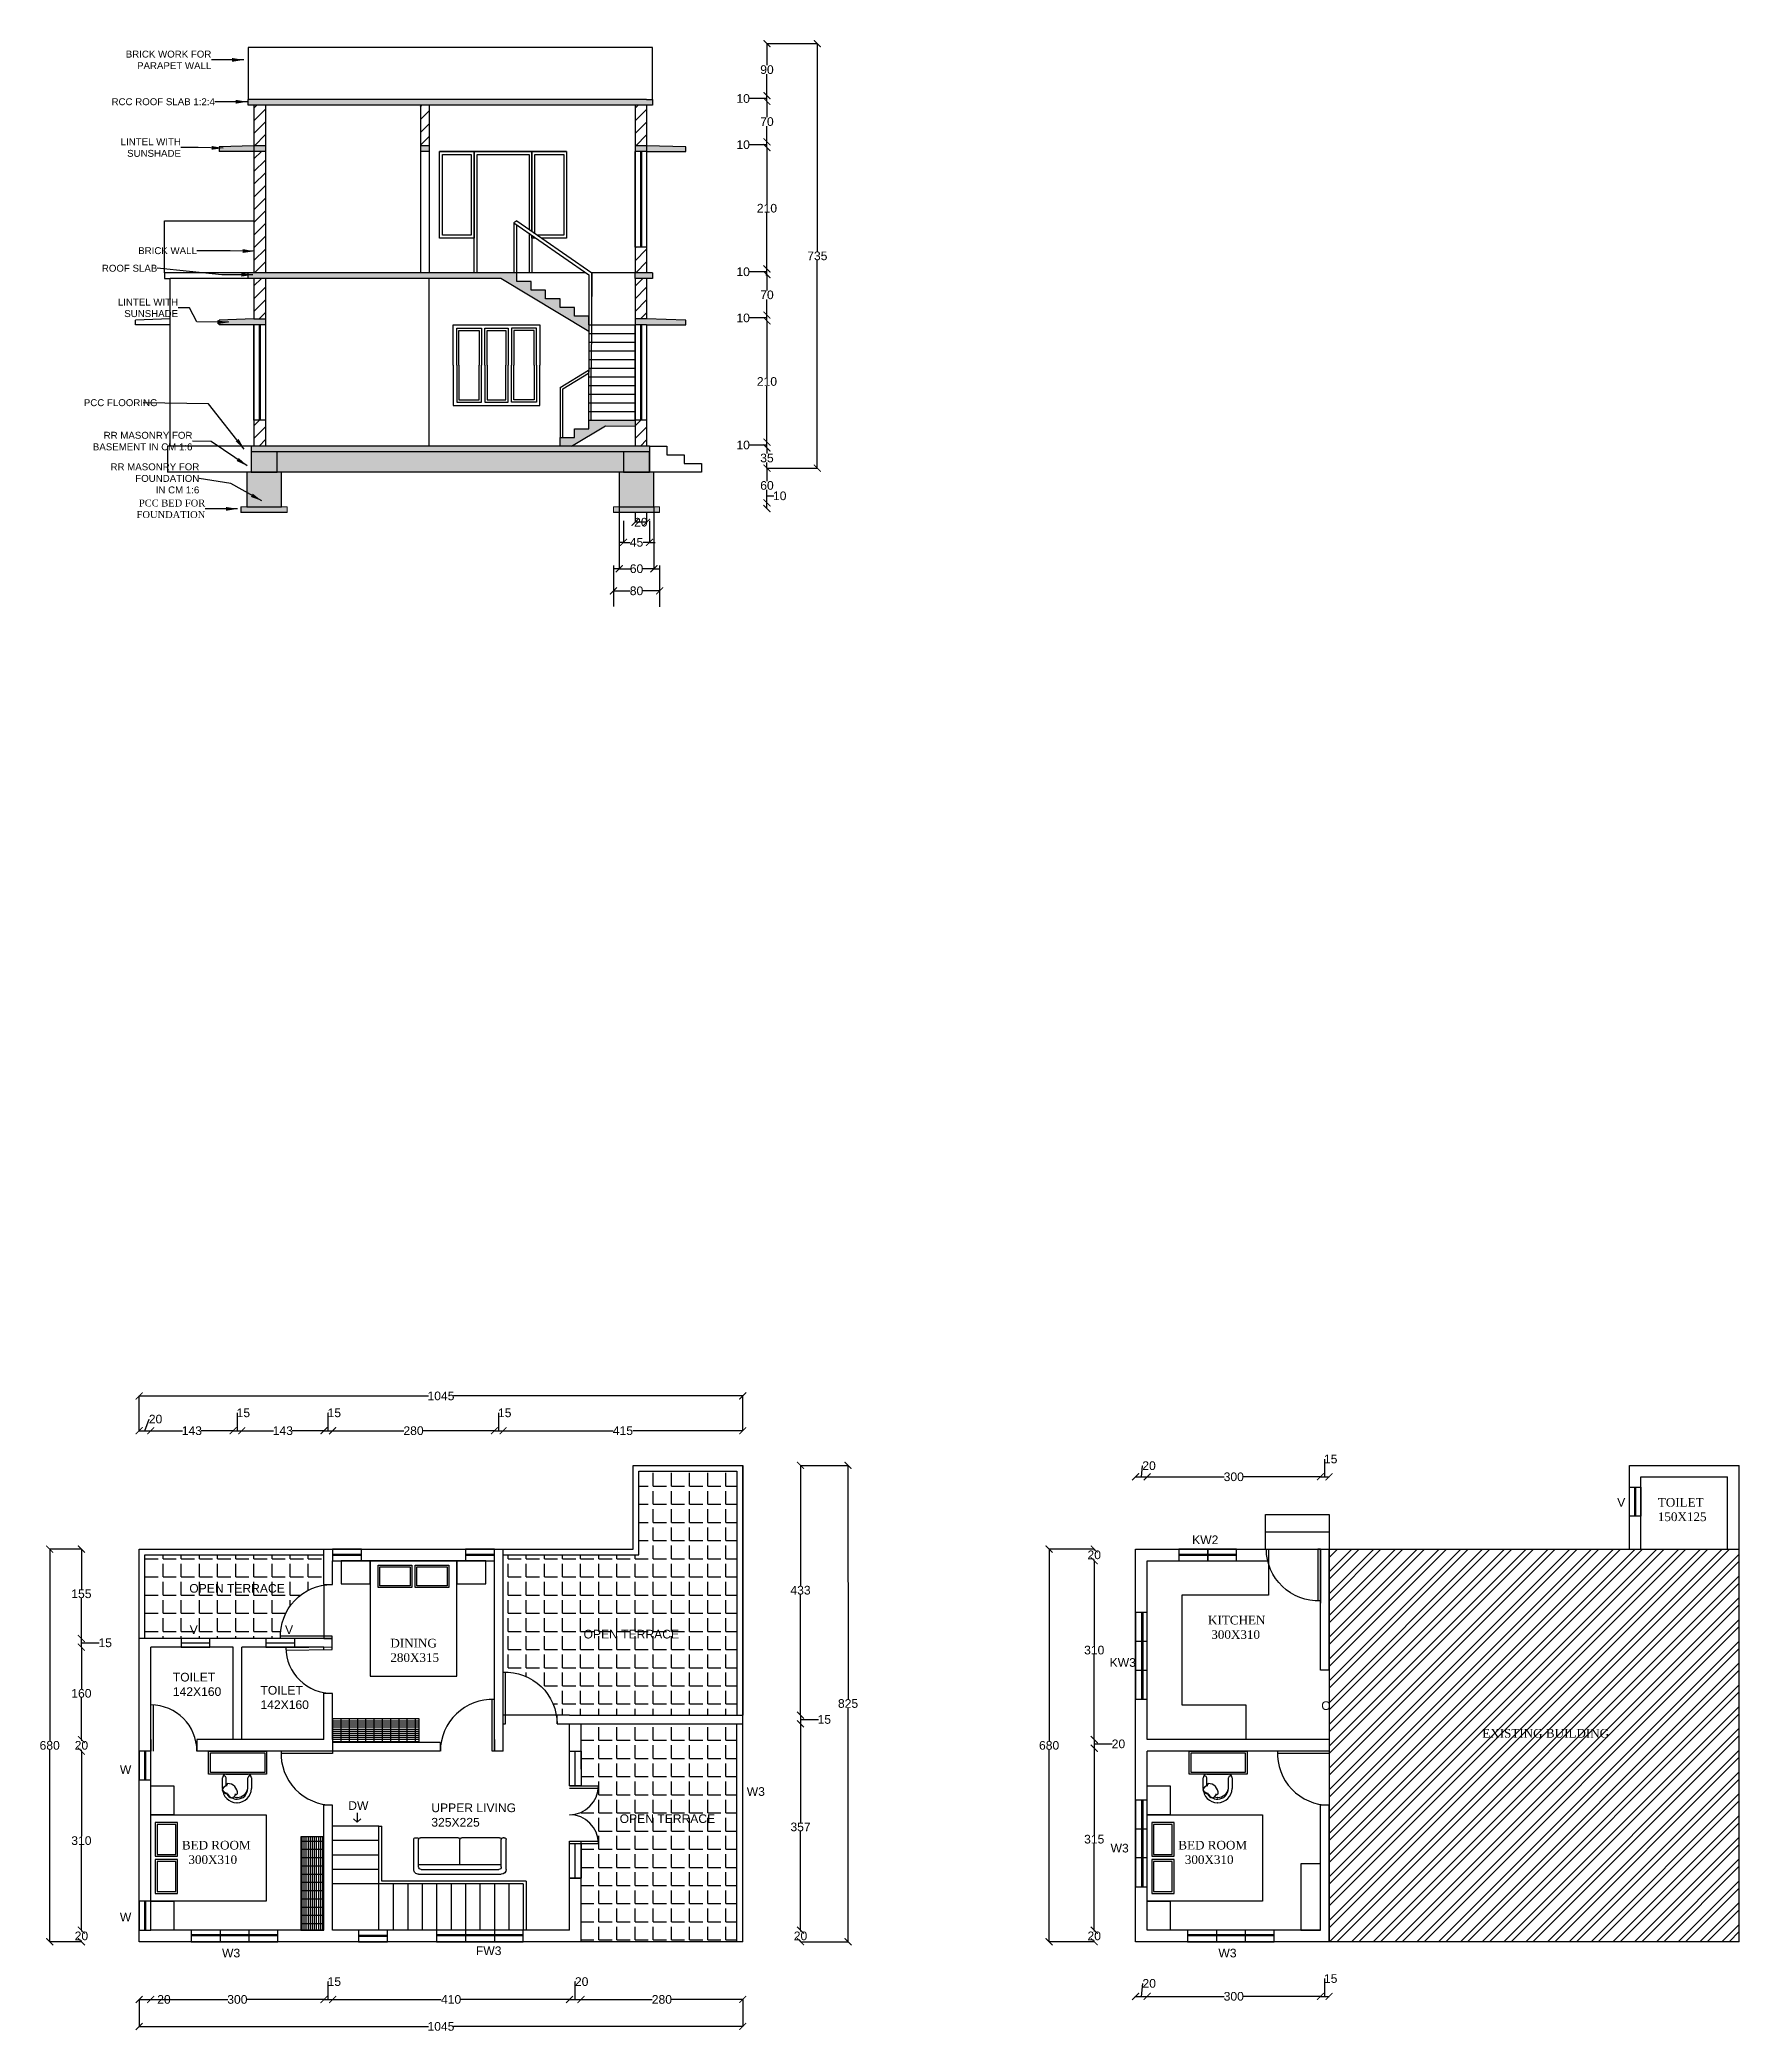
# Model space of a CAD drawing. Header units: centimetres. Extents: x -992 to 575039, y -1394 to 978780.
# Drawn here: x 2164 to 5106, y -768 to 2682 of the extents above; entities that cross this region are included whole.
import ezdxf

# ---------------------------------------------------------------- set-up
doc = ezdxf.new("R2010")
doc.units = ezdxf.units.CM
for name, color, linetype in [('DIMENSIONS', 7, 'Continuous'), ('DOOR', 251, 'Continuous'), ('Fur', 161, 'Continuous'), ('FURNITUE', 1, 'Continuous'), ('Hatch', 7, 'Continuous'), ('RAIN WATER', 7, 'Continuous'), ('SECTION', 7, 'Continuous'), ('text', 7, 'Continuous'), ('ventilation', 1, 'Continuous'), ('wall', 7, 'Continuous'), ('WINDOW', 1, 'Continuous')]:
    doc.layers.add(name, color=color, linetype=linetype)
doc.styles.get("Standard").update_dxf_attribs({"font": 'arial.ttf'})
doc.dimstyles.new('Jeeva', dxfattribs={"dimtxt": 15, "dimasz": 12, "dimexe": 0.18, "dimexo": 0.0625, "dimgap": 0.09, "dimtad": 0, "dimtih": 1, "dimtoh": 1, "dimdec": 0, "dimzin": 0, "dimdsep": 46, "dimtxsty": 'Standard', "dimblk": 'ARCHTICK', "dimcen": 0.091, "dimadec": 0, "dimazin": 0, "dimtfac": 1, "dimtdec": 0, "dimtofl": 0, "dimtmove": 0, "dimatfit": 3, "dimfxl": 1, "dimtolj": 1, "dimtzin": 0, "dimarcsym": 0})
doc.dimstyles.new('LABEL', dxfattribs={"dimtxt": 12, "dimasz": 20, "dimexe": 0.18, "dimexo": 0.0625, "dimgap": 0.09, "dimtad": 0, "dimtih": 1, "dimtoh": 1, "dimdec": 4, "dimzin": 0, "dimdsep": 46, "dimtxsty": 'Standard', "dimcen": 0.09, "dimadec": 0, "dimazin": 0, "dimtfac": 1, "dimtdec": 4, "dimtofl": 0, "dimtmove": 0, "dimatfit": 3, "dimfxl": 1, "dimtolj": 1, "dimtzin": 0, "dimarcsym": 0})
pattern_1 = [(0, (-6140.608, -105.248), (0, 31.4325), [22.86, -8.5725]), (90, (-6140.608, -105.248), (-31.4325, 2e-15), [22.86, -8.5725])]

msp = doc.modelspace()

# ---------------------------------------------------------------- texts
at = {"layer": 'DIMENSIONS', "char_height": 15}
for s, width, insert, attachment_point in [('V', 90.668, (4909.1, 157), 3), ('{\\fTimes New Roman|b0|i0|c0|p18;TOILET\\P150X125}', 581.157, (4965.5, 157.1), 1), ('KW2', 90.668, (4159.2, 92.2), 1), ('OPEN TERRACE', 581.157, (2423, 8.2), 1), ('V', 90.668, (2423.7, -63.5), 1), ('V', 90.668, (2588.7, -63.5), 1), ('{\\fTimes New Roman|b0|i0|c0|p18;KITCHEN\\P 300X310}', 581.157, (4186.7, -46.8), 1), ('{\\fTimes New Roman|b0|i0|c0|p18;DINING\\P280X315}', 581.157, (2771.1, -86.7), 1), ('OPEN TERRACE', 581.157, (3105.6, -71.1), 1), ('KW3', 90.668, (4016.4, -120.2), 1), ('TOILET\\P142X160', 581.157, (2394.5, -145.6), 1), ('TOILET\\P142X160', 581.157, (2546.2, -168.3), 1), ('O', 90.668, (4382.8, -194.9), 1), ('{\\fTimes New Roman|b0|i0|c0|p18;EXISTING BUILDING}', 581.157, (4661.5, -242.8), 1), ('W', 90.668, (2302.8, -305.6), 1), ('W3', 90.668, (3388.1, -343.6), 1), ('DW', 90.668, (2698.2, -382.9), 7), ('UPPER LIVING\\P325X225', 581.157, (2842, -371.8), 1), ('OPEN TERRACE', 581.157, (3168.1, -390.6), 1), ('{\\fTimes New Roman|b0|i0|c0|p18; BED ROOM\\P   300X310}', 581.157, (2404.5, -436.5), 1), ('W3', 90.668, (4018, -441.6), 1), ('{\\fTimes New Roman|b0|i0|c0|p18; BED ROOM\\P   300X310}', 581.157, (4129.6, -436.5), 1), ('W', 90.668, (2302.8, -561), 1), ('FW3', 90.668, (2919.2, -619.3), 1), ('FW3', 90.668, (2919.2, -619.3), 1), ('W3', 90.668, (2479.7, -623.3), 1), ('W3', 90.668, (4204.7, -623.3), 1)]:
    msp.add_mtext_dynamic_manual_height_columns(s, width=width, gutter_width=1, heights=[0], dxfattribs=dict(at, insert=insert, attachment_point=attachment_point))
at = {"layer": 'text', "char_height": 12, "attachment_point": 6}
for s, insert in [('\\A1;BRICK WORK FOR \\PPARAPET WALL', (2461.1, 2647.2)), ('\\A1;RCC ROOF SLAB 1:2:4', (2467.3, 2574.7)), ('\\A1;LINTEL WITH\\PSUNSHADE ', (2408.5, 2495.3)), ('\\A1;BRICK WALL', (2436.1, 2316.8)), ('\\A1;ROOF SLAB', (2367.6, 2286.4)), ('\\A1;LINTEL WITH \\PSUNSHADE', (2403.6, 2217.8)), ('\\A1;PCC FLOORING', (2368, 2053.6)), ('\\A1;RR MASONRY FOR \\PBASEMENT IN CM 1:6', (2428.4, 1987.1)), ('\\A1;RR MASONRY FOR\\PFOUNDATION \\PIN CM 1:6 ', (2440.3, 1922.5)), ('\\A1;{\\fTimes New Roman|b0|i0|c0|p18;PCC BED FOR\\PFOUNDATION}', (2450.6, 1869.8))]:
    msp.add_mtext(s, dxfattribs=dict(at, insert=insert))

# ---------------------------------------------------------------- blocks, each defined once
blk = doc.blocks.new('FGH')
at = {"layer": 'WINDOW'}
for p, q in [((4957.6, 3695.9), (4957.6, 3885.9)), ((4968.1, 3885.9), (4968.1, 3695.9)), ((4970.1, 3885.9), (4970.1, 3695.9)), ((4980.6, 3885.9), (4980.6, 3695.9))]:
    blk.add_line(p, q, dxfattribs=at)
blk = doc.blocks.new('DFH')
at = {"layer": 'WINDOW'}
for p, q in [((4980.6, 3885.9), (4957.6, 3885.9)), ((4980.6, 3695.9), (4957.6, 3695.9))]:
    blk.add_line(p, q, dxfattribs=at)
at = {"layer": 'RAIN WATER'}
blk.add_blockref('FGH', (0, 0), dxfattribs=at)
blk = doc.blocks.new('dg')
at = {"layer": 'WINDOW'}
for p, q in [((5030.7, -6237.1), (5030.7, -6167.1)), ((5030.7, -6167.1), (5180.7, -6167.1)), ((5180.7, -6167.1), (5180.7, -6237.1)), ((5030.7, -6237.1), (5030.7, -6307.1)), ((5180.7, -6307.1), (5180.7, -6237.1)), ((5030.7, -6307.1), (5180.7, -6307.1))]:
    blk.add_line(p, q, dxfattribs=at)
for points in [[(5036.7, -6237.1), (5036.7, -6173.1), (5079.7, -6173.1), (5079.7, -6237.1)], [(5085.7, -6237.1), (5085.7, -6173.1), (5125.7, -6173.1), (5125.7, -6237.1)], [(5174.7, -6237.1), (5174.7, -6173.1), (5131.7, -6173.1), (5131.7, -6237.1)], [(5040.7, -6237.1), (5040.7, -6177.1), (5075.7, -6177.1), (5075.7, -6237.1)], [(5089.7, -6237.1), (5089.7, -6177.1), (5121.7, -6177.1), (5121.7, -6237.1)], [(5170.7, -6237.1), (5170.7, -6177.1), (5135.7, -6177.1), (5135.7, -6237.1)], [(5036.7, -6237.1), (5036.7, -6301.1), (5079.7, -6301.1), (5079.7, -6237.1)], [(5040.7, -6237.1), (5040.7, -6297.1), (5075.7, -6297.1), (5075.7, -6237.1)], [(5085.7, -6237.1), (5085.7, -6301.1), (5125.7, -6301.1), (5125.7, -6237.1)], [(5089.7, -6237.1), (5089.7, -6297.1), (5121.7, -6297.1), (5121.7, -6237.1)], [(5174.7, -6237.1), (5174.7, -6301.1), (5131.7, -6301.1), (5131.7, -6237.1)], [(5170.7, -6237.1), (5170.7, -6297.1), (5135.7, -6297.1), (5135.7, -6237.1)]]:
    blk.add_lwpolyline(points, dxfattribs=at)
blk = doc.blocks.new('dfg')
at = {"layer": 'WINDOW'}
for p, q in [((-1487.9, 2428.1), (-1427.9, 2428.1)), ((-1487.9, 2278.1), (-1487.9, 2428.1)), ((-1482.9, 2423.1), (-1432.9, 2423.1)), ((-1482.9, 2283.1), (-1482.9, 2423.1)), ((-1432.9, 2423.1), (-1432.9, 2283.1)), ((-1427.9, 2428.1), (-1427.9, 2278.1)), ((-1427.9, 2278.1), (-1487.9, 2278.1)), ((-1432.9, 2283.1), (-1482.9, 2283.1))]:
    blk.add_line(p, q, dxfattribs=at)
blk = doc.blocks.new('_ArchTick')
at = {"color": 0, "linetype": 'ByBlock', "const_width": 0.15}
blk.add_lwpolyline([(-0.5, -0.5), (0.5, 0.5)], dxfattribs=at)
blk = doc.blocks.new('*D19')
at = {"color": 0, "lineweight": -2, "transparency": 16777216}
for p, q in [((3423, 1880.3), (3422.9, 1880.3)), ((3423, 1870.3), (3422.9, 1870.3)), ((3423.1, 1880.3), (3423.1, 1892.3)), ((3423.1, 1892.3), (3435.1, 1892.3)), ((3423.1, 1870.3), (3423.1, 1880.3))]:
    blk.add_line(p, q, dxfattribs=at)
at = {"layer": 'Defpoints', "color": 0, "transparency": 16777216}
for p in [(3423.1, 1880.3), (3423.1, 1880.3), (3423.1, 1870.3)]:
    blk.add_point(p, dxfattribs=at)
at = {"color": 0, "lineweight": -2, "transparency": 16777216, "xscale": 12, "yscale": 12, "zscale": 12}
for p, rotation in [((3423.1, 1880.3), 90), ((3423.1, 1870.3), 270)]:
    blk.add_blockref('_ArchTick', p, dxfattribs=dict(at, rotation=rotation))
at = {"color": 0, "transparency": 16777216, "insert": (3445.2, 1892.3), "char_height": 15, "attachment_point": 5}
blk.add_mtext('\\A1;10', dxfattribs=at)
blk = doc.blocks.new('*D20')
at = {"color": 0, "lineweight": -2, "transparency": 16777216}
for p, q in [((3423, 1940.3), (3422.9, 1940.3)), ((3423.1, 1940.3), (3423.1, 1918)), ((3423.1, 1880.3), (3423.1, 1902.5)), ((3423, 1880.3), (3422.9, 1880.3))]:
    blk.add_line(p, q, dxfattribs=at)
at = {"layer": 'Defpoints', "color": 0, "transparency": 16777216}
for p in [(3423.1, 1940.3), (3423.1, 1940.3), (3423.1, 1880.3)]:
    blk.add_point(p, dxfattribs=at)
at = {"color": 0, "lineweight": -2, "transparency": 16777216, "xscale": 12, "yscale": 12, "zscale": 12}
for p, rotation in [((3423.1, 1940.3), 90), ((3423.1, 1880.3), 270)]:
    blk.add_blockref('_ArchTick', p, dxfattribs=dict(at, rotation=rotation))
at = {"color": 0, "transparency": 16777216, "insert": (3423.1, 1910.3), "char_height": 15, "attachment_point": 5}
blk.add_mtext('\\A1;60', dxfattribs=at)
blk = doc.blocks.new('*D21')
at = {"color": 0, "lineweight": -2, "transparency": 16777216}
for p, q in [((3392.2, 1980.3), (3392, 1980.3)), ((3423.1, 1980.3), (3392.2, 1980.3)), ((3423, 1985.3), (3422.9, 1985.3)), ((3423, 1975.3), (3422.9, 1975.3)), ((3423.1, 1975.3), (3423.1, 1985.3))]:
    blk.add_line(p, q, dxfattribs=at)
at = {"layer": 'Defpoints', "color": 0, "transparency": 16777216}
for p in [(3423.1, 1985.3), (3423.1, 1985.3), (3423.1, 1975.3)]:
    blk.add_point(p, dxfattribs=at)
at = {"color": 0, "lineweight": -2, "transparency": 16777216, "xscale": 12, "yscale": 12, "zscale": 12}
for p, rotation in [((3423.1, 1985.3), 90), ((3423.1, 1975.3), 270)]:
    blk.add_blockref('_ArchTick', p, dxfattribs=dict(at, rotation=rotation))
at = {"color": 0, "transparency": 16777216, "insert": (3381.9, 1980.3), "char_height": 15, "attachment_point": 5}
blk.add_mtext('\\A1;10', dxfattribs=at)
blk = doc.blocks.new('*D22')
at = {"color": 0, "lineweight": -2, "transparency": 16777216}
for p, q in [((3423, 1975.3), (3422.9, 1975.3)), ((3423.1, 1975.3), (3423.1, 1965.5)), ((3423, 1940.3), (3422.9, 1940.3)), ((3423.1, 1940.3), (3423.1, 1950))]:
    blk.add_line(p, q, dxfattribs=at)
at = {"layer": 'Defpoints', "color": 0, "transparency": 16777216}
for p in [(3423.1, 1975.3), (3423.1, 1975.3), (3423.1, 1940.3)]:
    blk.add_point(p, dxfattribs=at)
at = {"color": 0, "lineweight": -2, "transparency": 16777216, "xscale": 12, "yscale": 12, "zscale": 12}
for p, rotation in [((3423.1, 1975.3), 90), ((3423.1, 1940.3), 270)]:
    blk.add_blockref('_ArchTick', p, dxfattribs=dict(at, rotation=rotation))
at = {"color": 0, "transparency": 16777216, "insert": (3423.1, 1957.8), "char_height": 15, "attachment_point": 5}
blk.add_mtext('\\A1;35', dxfattribs=at)
blk = doc.blocks.new('*D23')
at = {"color": 0, "lineweight": -2, "transparency": 16777216}
for p, q in [((3423, 2195.3), (3422.9, 2195.3)), ((3423.1, 2195.3), (3423.1, 2098)), ((3423.1, 1985.3), (3423.1, 2082.5)), ((3423, 1985.3), (3422.9, 1985.3))]:
    blk.add_line(p, q, dxfattribs=at)
at = {"layer": 'Defpoints', "color": 0, "transparency": 16777216}
for p in [(3423.1, 2195.3), (3423.1, 2195.3), (3423.1, 1985.3)]:
    blk.add_point(p, dxfattribs=at)
at = {"color": 0, "lineweight": -2, "transparency": 16777216, "xscale": 12, "yscale": 12, "zscale": 12}
for p, rotation in [((3423.1, 2195.3), 90), ((3423.1, 1985.3), 270)]:
    blk.add_blockref('_ArchTick', p, dxfattribs=dict(at, rotation=rotation))
at = {"color": 0, "transparency": 16777216, "insert": (3423.1, 2090.3), "char_height": 15, "attachment_point": 5}
blk.add_mtext('\\A1;210', dxfattribs=at)
blk = doc.blocks.new('*D24')
at = {"color": 0, "lineweight": -2, "transparency": 16777216}
for p, q in [((3392.2, 2200.3), (3392, 2200.3)), ((3423.1, 2200.3), (3392.2, 2200.3)), ((3423, 2205.3), (3422.9, 2205.3)), ((3423, 2195.3), (3422.9, 2195.3)), ((3423.1, 2195.3), (3423.1, 2205.3))]:
    blk.add_line(p, q, dxfattribs=at)
at = {"layer": 'Defpoints', "color": 0, "transparency": 16777216}
for p in [(3423.1, 2205.3), (3423.1, 2205.3), (3423.1, 2195.3)]:
    blk.add_point(p, dxfattribs=at)
at = {"color": 0, "lineweight": -2, "transparency": 16777216, "xscale": 12, "yscale": 12, "zscale": 12}
for p, rotation in [((3423.1, 2205.3), 90), ((3423.1, 2195.3), 270)]:
    blk.add_blockref('_ArchTick', p, dxfattribs=dict(at, rotation=rotation))
at = {"color": 0, "transparency": 16777216, "insert": (3381.9, 2200.3), "char_height": 15, "attachment_point": 5}
blk.add_mtext('\\A1;10', dxfattribs=at)
blk = doc.blocks.new('*D25')
at = {"color": 0, "lineweight": -2, "transparency": 16777216}
for p, q in [((3421, 2275.3), (3423.3, 2275.3)), ((3423.1, 2275.3), (3423.1, 2248)), ((3423.1, 2205.3), (3423.1, 2232.5)), ((3423, 2205.3), (3422.9, 2205.3))]:
    blk.add_line(p, q, dxfattribs=at)
at = {"layer": 'Defpoints', "color": 0, "transparency": 16777216}
for p in [(3420.9, 2275.3), (3423.1, 2275.3), (3423.1, 2205.3)]:
    blk.add_point(p, dxfattribs=at)
at = {"color": 0, "lineweight": -2, "transparency": 16777216, "xscale": 12, "yscale": 12, "zscale": 12}
for p, rotation in [((3423.1, 2275.3), 90), ((3423.1, 2205.3), 270)]:
    blk.add_blockref('_ArchTick', p, dxfattribs=dict(at, rotation=rotation))
at = {"color": 0, "transparency": 16777216, "insert": (3423.1, 2240.3), "char_height": 15, "attachment_point": 5}
blk.add_mtext('\\A1;70', dxfattribs=at)
blk = doc.blocks.new('*D26')
at = {"color": 0, "lineweight": -2, "transparency": 16777216}
for p, q in [((3392.2, 2280.3), (3392, 2280.3)), ((3423.1, 2280.3), (3392.2, 2280.3)), ((3423, 2285.3), (3422.9, 2285.3)), ((3423.1, 2275.3), (3423.1, 2285.3)), ((3421, 2275.3), (3423.3, 2275.3))]:
    blk.add_line(p, q, dxfattribs=at)
at = {"layer": 'Defpoints', "color": 0, "transparency": 16777216}
for p in [(3423.1, 2285.3), (3423.1, 2285.3), (3420.9, 2275.3)]:
    blk.add_point(p, dxfattribs=at)
at = {"color": 0, "lineweight": -2, "transparency": 16777216, "xscale": 12, "yscale": 12, "zscale": 12}
for p, rotation in [((3423.1, 2285.3), 90), ((3423.1, 2275.3), 270)]:
    blk.add_blockref('_ArchTick', p, dxfattribs=dict(at, rotation=rotation))
at = {"color": 0, "transparency": 16777216, "insert": (3381.9, 2280.3), "char_height": 15, "attachment_point": 5}
blk.add_mtext('\\A1;10', dxfattribs=at)
blk = doc.blocks.new('*D27')
at = {"color": 0, "lineweight": -2, "transparency": 16777216}
for p, q in [((3392.2, 2500.3), (3392, 2500.3)), ((3423.1, 2500.3), (3392.2, 2500.3)), ((3423, 2505.3), (3422.9, 2505.3)), ((3423, 2495.3), (3422.9, 2495.3)), ((3423.1, 2495.3), (3423.1, 2505.3))]:
    blk.add_line(p, q, dxfattribs=at)
at = {"layer": 'Defpoints', "color": 0, "transparency": 16777216}
for p in [(3423.1, 2505.3), (3423.1, 2505.3), (3423.1, 2495.3)]:
    blk.add_point(p, dxfattribs=at)
at = {"color": 0, "lineweight": -2, "transparency": 16777216, "xscale": 12, "yscale": 12, "zscale": 12}
for p, rotation in [((3423.1, 2505.3), 90), ((3423.1, 2495.3), 270)]:
    blk.add_blockref('_ArchTick', p, dxfattribs=dict(at, rotation=rotation))
at = {"color": 0, "transparency": 16777216, "insert": (3381.9, 2500.3), "char_height": 15, "attachment_point": 5}
blk.add_mtext('\\A1;10', dxfattribs=at)
blk = doc.blocks.new('*D28')
at = {"color": 0, "lineweight": -2, "transparency": 16777216}
for p, q in [((3423, 2495.3), (3422.9, 2495.3)), ((3423.1, 2495.3), (3423.1, 2398)), ((3423.1, 2285.3), (3423.1, 2382.5)), ((3423, 2285.3), (3422.9, 2285.3))]:
    blk.add_line(p, q, dxfattribs=at)
at = {"layer": 'Defpoints', "color": 0, "transparency": 16777216}
for p in [(3423.1, 2495.3), (3423.1, 2495.3), (3423.1, 2285.3)]:
    blk.add_point(p, dxfattribs=at)
at = {"color": 0, "lineweight": -2, "transparency": 16777216, "xscale": 12, "yscale": 12, "zscale": 12}
for p, rotation in [((3423.1, 2495.3), 90), ((3423.1, 2285.3), 270)]:
    blk.add_blockref('_ArchTick', p, dxfattribs=dict(at, rotation=rotation))
at = {"color": 0, "transparency": 16777216, "insert": (3423.1, 2390.3), "char_height": 15, "attachment_point": 5}
blk.add_mtext('\\A1;210', dxfattribs=at)
blk = doc.blocks.new('*D29')
at = {"color": 0, "lineweight": -2, "transparency": 16777216}
for p, q in [((3423, 2575.3), (3422.9, 2575.3)), ((3423.1, 2575.3), (3423.1, 2548)), ((3423.1, 2505.3), (3423.1, 2532.5)), ((3423, 2505.3), (3422.9, 2505.3))]:
    blk.add_line(p, q, dxfattribs=at)
at = {"layer": 'Defpoints', "color": 0, "transparency": 16777216}
for p in [(3423.1, 2575.3), (3423.1, 2575.3), (3423.1, 2505.3)]:
    blk.add_point(p, dxfattribs=at)
at = {"color": 0, "lineweight": -2, "transparency": 16777216, "xscale": 12, "yscale": 12, "zscale": 12}
for p, rotation in [((3423.1, 2575.3), 90), ((3423.1, 2505.3), 270)]:
    blk.add_blockref('_ArchTick', p, dxfattribs=dict(at, rotation=rotation))
at = {"color": 0, "transparency": 16777216, "insert": (3423.1, 2540.3), "char_height": 15, "attachment_point": 5}
blk.add_mtext('\\A1;70', dxfattribs=at)
blk = doc.blocks.new('*D30')
at = {"color": 0, "lineweight": -2, "transparency": 16777216}
for p, q in [((3392.2, 2580.3), (3392, 2580.3)), ((3423.1, 2580.3), (3392.2, 2580.3)), ((3423, 2585.3), (3422.9, 2585.3)), ((3423, 2575.3), (3422.9, 2575.3)), ((3423.1, 2575.3), (3423.1, 2585.3))]:
    blk.add_line(p, q, dxfattribs=at)
at = {"layer": 'Defpoints', "color": 0, "transparency": 16777216}
for p in [(3423.1, 2585.3), (3423.1, 2585.3), (3423.1, 2575.3)]:
    blk.add_point(p, dxfattribs=at)
at = {"color": 0, "lineweight": -2, "transparency": 16777216, "xscale": 12, "yscale": 12, "zscale": 12}
for p, rotation in [((3423.1, 2585.3), 90), ((3423.1, 2575.3), 270)]:
    blk.add_blockref('_ArchTick', p, dxfattribs=dict(at, rotation=rotation))
at = {"color": 0, "transparency": 16777216, "insert": (3381.9, 2580.3), "char_height": 15, "attachment_point": 5}
blk.add_mtext('\\A1;10', dxfattribs=at)
blk = doc.blocks.new('*D31')
at = {"color": 0, "lineweight": -2, "transparency": 16777216}
for p, q in [((3423, 2675.3), (3510.5, 2675.3)), ((3510.3, 2675.3), (3510.3, 2315.5)), ((3510.3, 1940.3), (3510.3, 2300)), ((3423.2, 1940.3), (3510.5, 1940.3))]:
    blk.add_line(p, q, dxfattribs=at)
at = {"layer": 'Defpoints', "color": 0, "transparency": 16777216}
for p in [(3422.9, 2675.3), (3510.3, 2675.3), (3423.1, 1940.3)]:
    blk.add_point(p, dxfattribs=at)
at = {"color": 0, "lineweight": -2, "transparency": 16777216, "xscale": 12, "yscale": 12, "zscale": 12}
for p, rotation in [((3510.3, 2675.3), 90), ((3510.3, 1940.3), 270)]:
    blk.add_blockref('_ArchTick', p, dxfattribs=dict(at, rotation=rotation))
at = {"color": 0, "transparency": 16777216, "insert": (3510.3, 2307.8), "char_height": 15, "attachment_point": 5}
blk.add_mtext('\\A1;735', dxfattribs=at)
blk = doc.blocks.new('*D32')
at = {"color": 0, "lineweight": -2, "transparency": 16777216}
for p, q in [((3423, 2675.3), (3422.9, 2675.3)), ((3423.1, 2675.3), (3423.1, 2638)), ((3423.1, 2585.3), (3423.1, 2622.5)), ((3423, 2585.3), (3422.9, 2585.3))]:
    blk.add_line(p, q, dxfattribs=at)
at = {"layer": 'Defpoints', "color": 0, "transparency": 16777216}
for p in [(3423.1, 2675.3), (3423.1, 2675.3), (3423.1, 2585.3)]:
    blk.add_point(p, dxfattribs=at)
at = {"color": 0, "lineweight": -2, "transparency": 16777216, "xscale": 12, "yscale": 12, "zscale": 12}
for p, rotation in [((3423.1, 2675.3), 90), ((3423.1, 2585.3), 270)]:
    blk.add_blockref('_ArchTick', p, dxfattribs=dict(at, rotation=rotation))
at = {"color": 0, "transparency": 16777216, "insert": (3423.1, 2630.3), "char_height": 15, "attachment_point": 5}
blk.add_mtext('\\A1;90', dxfattribs=at)
blk = doc.blocks.new('*D33')
at = {"layer": 'Defpoints', "color": 0, "transparency": 16777216}
for p in [(3174.8, 1849.4), (3219.8, 1849.4), (3174.8, 1811.8)]:
    blk.add_point(p, dxfattribs=at)
at = {"layer": 'text', "color": 0, "lineweight": -2, "transparency": 16777216}
for p, q in [((3174.8, 1849.3), (3174.8, 1811.6)), ((3219.8, 1849.3), (3219.8, 1811.6)), ((3174.8, 1811.8), (3186.1, 1811.8)), ((3219.8, 1811.8), (3208.5, 1811.8))]:
    blk.add_line(p, q, dxfattribs=at)
at = {"layer": 'text', "color": 0, "lineweight": -2, "transparency": 16777216, "xscale": 12, "yscale": 12, "zscale": 12, "rotation": 180}
blk.add_blockref('_ArchTick', (3174.8, 1811.8), dxfattribs=at)
at = {"layer": 'text', "color": 0, "lineweight": -2, "transparency": 16777216, "xscale": 12, "yscale": 12, "zscale": 12}
blk.add_blockref('_ArchTick', (3219.8, 1811.8), dxfattribs=at)
at = {"layer": 'text', "color": 0, "transparency": 16777216, "insert": (3197.3, 1811.8), "char_height": 15, "attachment_point": 5}
blk.add_mtext('\\A1;45', dxfattribs=at)
blk = doc.blocks.new('*D34')
at = {"layer": 'Defpoints', "color": 0, "transparency": 16777216}
for p in [(3157.3, 1771.8), (3237.3, 1771.8), (3157.3, 1727.8)]:
    blk.add_point(p, dxfattribs=at)
at = {"layer": 'text', "color": 0, "lineweight": -2, "transparency": 16777216}
for p, q in [((3157.3, 1771.7), (3157.3, 1727.6)), ((3237.3, 1771.7), (3237.3, 1727.6)), ((3157.3, 1727.8), (3186.5, 1727.8)), ((3237.3, 1727.8), (3208.1, 1727.8))]:
    blk.add_line(p, q, dxfattribs=at)
at = {"layer": 'text', "color": 0, "lineweight": -2, "transparency": 16777216, "xscale": 12, "yscale": 12, "zscale": 12, "rotation": 180}
blk.add_blockref('_ArchTick', (3157.3, 1727.8), dxfattribs=at)
at = {"layer": 'text', "color": 0, "lineweight": -2, "transparency": 16777216, "xscale": 12, "yscale": 12, "zscale": 12}
blk.add_blockref('_ArchTick', (3237.3, 1727.8), dxfattribs=at)
at = {"layer": 'text', "color": 0, "transparency": 16777216, "insert": (3197.3, 1727.8), "char_height": 15, "attachment_point": 5}
blk.add_mtext('\\A1;80', dxfattribs=at)
blk = doc.blocks.new('*D35')
at = {"color": 0, "lineweight": -2, "transparency": 16777216}
for p, q in [((3167.3, 1873.6), (3167.3, 1765.9)), ((3227.3, 1873.6), (3227.3, 1765.9)), ((3167.3, 1766.1), (3186.5, 1766.1)), ((3227.3, 1766.1), (3208.2, 1766.1))]:
    blk.add_line(p, q, dxfattribs=at)
at = {"layer": 'Defpoints', "color": 0, "transparency": 16777216}
for p in [(3167.3, 1873.6), (3227.3, 1873.6), (3227.3, 1766.1)]:
    blk.add_point(p, dxfattribs=at)
at = {"color": 0, "lineweight": -2, "transparency": 16777216, "xscale": 12, "yscale": 12, "zscale": 12, "rotation": 180}
blk.add_blockref('_ArchTick', (3167.3, 1766.1), dxfattribs=at)
at = {"color": 0, "lineweight": -2, "transparency": 16777216, "xscale": 12, "yscale": 12, "zscale": 12}
blk.add_blockref('_ArchTick', (3227.3, 1766.1), dxfattribs=at)
at = {"color": 0, "transparency": 16777216, "insert": (3197.3, 1766.1), "char_height": 15, "attachment_point": 5}
blk.add_mtext('\\A1;60', dxfattribs=at)
blk = doc.blocks.new('*D36')
at = {"color": 0, "lineweight": -2, "transparency": 16777216}
for p, q in [((3194.8, 1863.6), (3194.8, 1846.4)), ((3214.8, 1863.6), (3214.8, 1846.4)), ((3214.8, 1846.6), (3194.8, 1846.6))]:
    blk.add_line(p, q, dxfattribs=at)
at = {"layer": 'Defpoints', "color": 0, "transparency": 16777216}
for p in [(3194.8, 1863.6), (3214.8, 1863.6), (3194.8, 1846.6)]:
    blk.add_point(p, dxfattribs=at)
at = {"color": 0, "lineweight": -2, "transparency": 16777216, "xscale": 12, "yscale": 12, "zscale": 12, "rotation": 180}
blk.add_blockref('_ArchTick', (3194.8, 1846.6), dxfattribs=at)
at = {"color": 0, "lineweight": -2, "transparency": 16777216, "xscale": 12, "yscale": 12, "zscale": 12}
blk.add_blockref('_ArchTick', (3214.8, 1846.6), dxfattribs=at)
at = {"color": 0, "transparency": 16777216, "insert": (3204.8, 1846.6), "char_height": 15, "attachment_point": 5}
blk.add_mtext('\\A1;20', dxfattribs=at)
blk = doc.blocks.new('W3 (23)')
at = {"layer": 'WINDOW'}
for p, q in [((2912.7, 1009.2), (2762.7, 1009.2)), ((2762.7, 1009.2), (2762.7, 989.2)), ((2762.7, 1001.7), (2912.7, 1001.7)), ((2812.7, 1009.2), (2812.7, 989.2)), ((2862.7, 1009.2), (2862.7, 989.2)), ((2912.7, 989.2), (2912.7, 1009.2)), ((2762.7, 999.7), (2912.7, 999.7)), ((2762.7, 989.2), (2912.7, 989.2))]:
    blk.add_line(p, q, dxfattribs=at)
blk = doc.blocks.new('VENTILATION')
at = {"layer": 'ventilation'}
for p, q in [((6985.9, 4548.4), (6935.9, 4548.4)), ((6935.9, 4548.4), (6935.9, 4528.4)), ((6985.9, 4539.2), (6935.9, 4539.2)), ((6985.9, 4537.2), (6935.9, 4537.2)), ((6935.9, 4528.4), (6985.9, 4528.4)), ((6985.9, 4528.4), (6985.9, 4548.4))]:
    blk.add_line(p, q, dxfattribs=at)
blk = doc.blocks.new('D1')
at = {"layer": 'DOOR'}
for p, q in [((490.1, 792.9), (490.1, 702.9)), ((490.1, 792.9), (494.1, 792.9)), ((494.1, 792.9), (494.1, 706.9))]:
    blk.add_line(p, q, dxfattribs=at)
blk.add_arc((494.1, 792.9), 86, 267.3341, 360, dxfattribs=at)
blk = doc.blocks.new('YHTR')
for points in [[(7047.3, -2196.9), (7097.3, -2196.9), (7097.3, -2156.9), (7047.3, -2156.9)], [(7097.3, -2356.9), (7247.3, -2356.9), (7247.3, -2156.9), (7097.3, -2156.9)], [(7247.3, -2196.9), (7297.3, -2196.9), (7297.3, -2156.9), (7247.3, -2156.9)]]:
    blk.add_lwpolyline(points, close=True)
at = {"layer": 'Fur'}
for points in [[(7111.1, -2164.8), (7169.4, -2164.8), (7169.4, -2203.5), (7111.1, -2203.5)], [(7114.1, -2167.8), (7166.4, -2167.8), (7166.4, -2200.5), (7114.1, -2200.5)], [(7175.1, -2164.8), (7233.5, -2164.8), (7233.5, -2203.5), (7175.1, -2203.5)], [(7178.1, -2167.8), (7230.5, -2167.8), (7230.5, -2200.5), (7178.1, -2200.5)]]:
    blk.add_lwpolyline(points, close=True, dxfattribs=at)
blk = doc.blocks.new('A$C2DE71A1E')
at = {"layer": 'FURNITUE', "color": 161}
for p, q in [((0, 0), (0.3, 0.3)), ((0.3, 0.3), (0.6, 0.6)), ((49.5, 0.6), (67.8, -17.7)), ((6.1, -6.1), (6.4, -5.8)), ((6.1, -42.8), (24.4, -61.1)), ((6.7, -5.5), (6.4, -5.8)), ((47.7, -9.8), (61.7, -23.8)), ((67.8, -29.9), (49.2, -48.6)), ((67.8, -23.8), (67.8, -23.8)), ((18.3, -67.2), (0, -48.9)), ((24.4, -67.2), (24.4, -67.2)), ((49.2, -48.6), (30.6, -67.2))]:
    blk.add_line(p, q, dxfattribs=at)
at = {"layer": 'FURNITUE'}
for p in [(9.2, -9.2), (9.8, -8.6)]:
    blk.add_line(p, (9.5, -8.9), dxfattribs=at)
at = {"layer": 'FURNITUE', "color": 161}
for centre, major_axis, start_param, end_param in [((25.1, -23.8), (-24.4, 24.4), 4.712389, 6.283185), ((25.1, -23.8), (-18.3, 18.3), -0.519426, 0), ((24.4, -24.4), (-24.4, 24.4), 0, 1.570796), ((24.4, -24.4), (-18.3, 18.3), 0, 1.570796), ((27.1, -27.7), (-18.2, 18.2), -0.0188, 1.408277), ((64.8, -20.8), (3.06, 3.06), 3.141593, 4.712389), ((64.8, -20.8), (-3.06, 3.06), 3.141593, 4.712389), ((61.7, -23.8), (6.11, 6.11), 4.712389, 6.283185), ((21.4, -64.2), (3.06, 3.06), 3.141593, 4.712389), ((24.4, -61.1), (-6.11, 6.11), 1.570796, 3.141593), ((21.4, -64.2), (-3.06, 3.06), 3.141593, 4.712389)]:
    blk.add_ellipse(centre, major_axis=major_axis, ratio=1, start_param=start_param, end_param=end_param, dxfattribs=at)
at = {"layer": 'FURNITUE', "color": 1}
for centre, major_axis, start_param, end_param in [((26.8, -5.4), (-7.97, 7.97), 0.246203, 1.435219), ((26.7, -10.9), (-10.4, 10.4), -1.269354, -0.079119), ((25.1, -17), (-13.5, 13.5), -1.194359, -0.353593), ((41.3, -10), (-10.8, 10.8), -1.16387, -0.18568), ((45.9, -21.1), (17.9, 17.9), 0.745897, 1.332574), ((36.3, -3.4), (-9.21, 9.21), 3.177672, 4.548453), ((28.7, -16.2), (9.88, 9.88), 1.86365, 2.347371), ((32.2, 0.4), (-17, 17), 1.540864, 3.151697), ((39.6, -16.7), (6.92, 6.92), 5.517188, 6.1734)]:
    blk.add_ellipse(centre, major_axis=major_axis, ratio=1, start_param=start_param, end_param=end_param, dxfattribs=at)
at = {"layer": 'FURNITUE'}
blk.add_ellipse((28.3, -26.4), major_axis=(18.2, 18.2), ratio=1, start_param=1.300564, end_param=1.589597, dxfattribs=at)
blk = doc.blocks.new('TABLE')
at = {"layer": 'Fur'}
for p, q in [((6790.4, -175.9), (6890.4, -175.9)), ((6790.4, -215.9), (6790.4, -175.9)), ((6793.4, -178.9), (6887.4, -178.9)), ((6793.4, -212.9), (6793.4, -178.9)), ((6887.4, -178.9), (6887.4, -212.9)), ((6890.4, -175.9), (6890.4, -215.9)), ((6890.4, -215.9), (6790.4, -215.9)), ((6887.4, -212.9), (6793.4, -212.9))]:
    blk.add_line(p, q, dxfattribs=at)
at = {"layer": 'FURNITUE', "color": 0, "xscale": 0.714285714236594, "yscale": 0.714285714236594, "zscale": 0.714285714236594, "rotation": 135.0000000031137}
blk.add_blockref('A$C2DE71A1E', (6839.7, -265.3), dxfattribs=at)
blk = doc.blocks.new('*D162')
at = {"color": 0, "lineweight": -2, "transparency": 16777216}
for p, q in [((3989.7, 68.6), (3989.8, 68.6)), ((3989.7, 68.6), (3989.7, 66.4)), ((3989.7, 48.6), (3989.7, 50.9)), ((3989.7, 48.6), (3989.8, 48.6))]:
    blk.add_line(p, q, dxfattribs=at)
at = {"layer": 'Defpoints', "color": 0, "transparency": 16777216}
for p in [(3989.7, 68.6), (3989.7, 48.6), (3989.7, 48.6)]:
    blk.add_point(p, dxfattribs=at)
at = {"color": 0, "lineweight": -2, "transparency": 16777216, "xscale": 12, "yscale": 12, "zscale": 12}
for p, rotation in [((3989.7, 68.6), 90), ((3989.7, 48.6), 270)]:
    blk.add_blockref('_ArchTick', p, dxfattribs=dict(at, rotation=rotation))
at = {"color": 0, "transparency": 16777216, "insert": (3989.7, 58.6), "char_height": 15, "attachment_point": 5}
blk.add_mtext('\\A1;20', dxfattribs=at)
blk = doc.blocks.new('*D163')
at = {"color": 0, "lineweight": -2, "transparency": 16777216}
for p, q in [((3989.7, 48.6), (3989.8, 48.6)), ((3989.7, 48.6), (3989.7, -98.5)), ((3989.7, -261.2), (3989.7, -114)), ((3989.7, -261.2), (3989.8, -261.2))]:
    blk.add_line(p, q, dxfattribs=at)
at = {"layer": 'Defpoints', "color": 0, "transparency": 16777216}
for p in [(3989.7, 48.6), (3989.7, -261.2), (3989.7, -261.2)]:
    blk.add_point(p, dxfattribs=at)
at = {"color": 0, "lineweight": -2, "transparency": 16777216, "xscale": 12, "yscale": 12, "zscale": 12}
for p, rotation in [((3989.7, 48.6), 90), ((3989.7, -261.2), 270)]:
    blk.add_blockref('_ArchTick', p, dxfattribs=dict(at, rotation=rotation))
at = {"color": 0, "transparency": 16777216, "insert": (3989.7, -106.3), "char_height": 15, "attachment_point": 5}
blk.add_mtext('\\A1;310', dxfattribs=at)
blk = doc.blocks.new('*D164')
at = {"color": 0, "lineweight": -2, "transparency": 16777216}
for p, q in [((3989.7, -261.2), (3989.8, -261.2)), ((3989.7, -261.2), (3989.7, -276.2)), ((3989.7, -268.7), (4020.5, -268.7)), ((4020.5, -268.7), (4020.7, -268.7)), ((3989.7, -276.2), (3989.8, -276.2))]:
    blk.add_line(p, q, dxfattribs=at)
at = {"layer": 'Defpoints', "color": 0, "transparency": 16777216}
for p in [(3989.7, -261.2), (3989.7, -276.2), (3989.7, -276.2)]:
    blk.add_point(p, dxfattribs=at)
at = {"color": 0, "lineweight": -2, "transparency": 16777216, "xscale": 12, "yscale": 12, "zscale": 12}
for p, rotation in [((3989.7, -261.2), 90), ((3989.7, -276.2), 270)]:
    blk.add_blockref('_ArchTick', p, dxfattribs=dict(at, rotation=rotation))
at = {"color": 0, "transparency": 16777216, "insert": (4031.6, -268.7), "char_height": 15, "attachment_point": 5}
blk.add_mtext('\\A1;20', dxfattribs=at)
blk = doc.blocks.new('*D165')
at = {"color": 0, "lineweight": -2, "transparency": 16777216}
for p, q in [((3989.7, -276.2), (3989.8, -276.2)), ((3989.7, -276.2), (3989.7, -425.9)), ((3989.7, -591.2), (3989.7, -441.4)), ((3989.7, -591.2), (3989.8, -591.2))]:
    blk.add_line(p, q, dxfattribs=at)
at = {"layer": 'Defpoints', "color": 0, "transparency": 16777216}
for p in [(3989.7, -276.2), (3989.7, -591.2), (3989.7, -591.2)]:
    blk.add_point(p, dxfattribs=at)
at = {"color": 0, "lineweight": -2, "transparency": 16777216, "xscale": 12, "yscale": 12, "zscale": 12}
for p, rotation in [((3989.7, -276.2), 90), ((3989.7, -591.2), 270)]:
    blk.add_blockref('_ArchTick', p, dxfattribs=dict(at, rotation=rotation))
at = {"color": 0, "transparency": 16777216, "insert": (3989.7, -433.7), "char_height": 15, "attachment_point": 5}
blk.add_mtext('\\A1;315', dxfattribs=at)
blk = doc.blocks.new('*D166')
at = {"color": 0, "lineweight": -2, "transparency": 16777216}
for p, q in [((3989.7, -591.2), (3989.8, -591.2)), ((3989.7, -591.2), (3989.7, -593.4)), ((3989.7, -611.2), (3989.7, -608.9)), ((3989.7, -611.2), (3989.8, -611.2))]:
    blk.add_line(p, q, dxfattribs=at)
at = {"layer": 'Defpoints', "color": 0, "transparency": 16777216}
for p in [(3989.7, -591.2), (3989.7, -611.2), (3989.7, -611.2)]:
    blk.add_point(p, dxfattribs=at)
at = {"color": 0, "lineweight": -2, "transparency": 16777216, "xscale": 12, "yscale": 12, "zscale": 12}
for p, rotation in [((3989.7, -591.2), 90), ((3989.7, -611.2), 270)]:
    blk.add_blockref('_ArchTick', p, dxfattribs=dict(at, rotation=rotation))
at = {"color": 0, "transparency": 16777216, "insert": (3989.7, -601.2), "char_height": 15, "attachment_point": 5}
blk.add_mtext('\\A1;20', dxfattribs=at)
blk = doc.blocks.new('*D167')
at = {"color": 0, "lineweight": -2, "transparency": 16777216}
for p, q in [((3988.5, 68.6), (3911.4, 68.6)), ((3911.6, 68.6), (3911.6, -263.5)), ((3911.6, -611.2), (3911.6, -279)), ((3989.6, -611.2), (3911.4, -611.2))]:
    blk.add_line(p, q, dxfattribs=at)
at = {"layer": 'Defpoints', "color": 0, "transparency": 16777216}
for p in [(3911.6, 68.6), (3988.6, 68.6), (3989.7, -611.2)]:
    blk.add_point(p, dxfattribs=at)
at = {"color": 0, "lineweight": -2, "transparency": 16777216, "xscale": 12, "yscale": 12, "zscale": 12}
for p, rotation in [((3911.6, 68.6), 90), ((3911.6, -611.2), 270)]:
    blk.add_blockref('_ArchTick', p, dxfattribs=dict(at, rotation=rotation))
at = {"color": 0, "transparency": 16777216, "insert": (3911.6, -271.3), "char_height": 15, "attachment_point": 5}
blk.add_mtext('\\A1;680', dxfattribs=at)
blk = doc.blocks.new('*D168')
at = {"color": 0, "lineweight": -2, "transparency": 16777216}
for p, q in [((4071.3, 193.8), (4073.4, 213)), ((4073.4, 213), (4073.6, 213)), ((4061.3, 193.8), (4061.3, 193.9)), ((4061.3, 193.8), (4081.3, 193.8)), ((4081.3, 193.8), (4081.3, 193.9))]:
    blk.add_line(p, q, dxfattribs=at)
at = {"layer": 'Defpoints', "color": 0, "transparency": 16777216}
for p in [(4061.3, 193.8), (4081.3, 193.8), (4081.3, 193.8)]:
    blk.add_point(p, dxfattribs=at)
at = {"color": 0, "lineweight": -2, "transparency": 16777216, "xscale": 12, "yscale": 12, "zscale": 12, "rotation": 180}
blk.add_blockref('_ArchTick', (4061.3, 193.8), dxfattribs=at)
at = {"color": 0, "lineweight": -2, "transparency": 16777216, "xscale": 12, "yscale": 12, "zscale": 12}
blk.add_blockref('_ArchTick', (4081.3, 193.8), dxfattribs=at)
at = {"color": 0, "transparency": 16777216, "insert": (4084.6, 213), "char_height": 15, "attachment_point": 5}
blk.add_mtext('\\A1;20', dxfattribs=at)
blk = doc.blocks.new('*D169')
at = {"color": 0, "lineweight": -2, "transparency": 16777216}
for p, q in [((4081.3, 193.8), (4081.3, 193.9)), ((4081.3, 193.8), (4214.6, 193.8)), ((4381.3, 193.8), (4247.9, 193.8)), ((4381.3, 193.8), (4381.3, 193.9))]:
    blk.add_line(p, q, dxfattribs=at)
at = {"layer": 'Defpoints', "color": 0, "transparency": 16777216}
for p in [(4081.3, 193.8), (4381.3, 193.8), (4381.3, 193.8)]:
    blk.add_point(p, dxfattribs=at)
at = {"color": 0, "lineweight": -2, "transparency": 16777216, "xscale": 12, "yscale": 12, "zscale": 12, "rotation": 180}
blk.add_blockref('_ArchTick', (4081.3, 193.8), dxfattribs=at)
at = {"color": 0, "lineweight": -2, "transparency": 16777216, "xscale": 12, "yscale": 12, "zscale": 12}
blk.add_blockref('_ArchTick', (4381.3, 193.8), dxfattribs=at)
at = {"color": 0, "transparency": 16777216, "insert": (4231.3, 193.8), "char_height": 15, "attachment_point": 5}
blk.add_mtext('\\A1;300', dxfattribs=at)
blk = doc.blocks.new('*D170')
at = {"color": 0, "lineweight": -2, "transparency": 16777216}
for p, q in [((4388.8, 193.8), (4388.8, 224.6)), ((4388.8, 224.6), (4388.9, 224.6)), ((4381.3, 193.8), (4381.3, 193.9)), ((4381.3, 193.8), (4396.3, 193.8)), ((4396.3, 193.8), (4396.3, 193.9))]:
    blk.add_line(p, q, dxfattribs=at)
at = {"layer": 'Defpoints', "color": 0, "transparency": 16777216}
for p in [(4381.3, 193.8), (4396.3, 193.8), (4396.3, 193.8)]:
    blk.add_point(p, dxfattribs=at)
at = {"color": 0, "lineweight": -2, "transparency": 16777216, "xscale": 12, "yscale": 12, "zscale": 12, "rotation": 180}
blk.add_blockref('_ArchTick', (4381.3, 193.8), dxfattribs=at)
at = {"color": 0, "lineweight": -2, "transparency": 16777216, "xscale": 12, "yscale": 12, "zscale": 12}
blk.add_blockref('_ArchTick', (4396.3, 193.8), dxfattribs=at)
at = {"color": 0, "transparency": 16777216, "insert": (4399.1, 224.6), "char_height": 15, "attachment_point": 5}
blk.add_mtext('\\A1;15', dxfattribs=at)
blk = doc.blocks.new('*D171')
at = {"color": 0, "lineweight": -2, "transparency": 16777216}
for p, q in [((4071.3, -705.8), (4073.8, -683.4)), ((4073.8, -683.4), (4073.9, -683.4)), ((4061.3, -705.8), (4061.3, -705.6)), ((4061.3, -705.8), (4081.3, -705.8)), ((4081.3, -705.8), (4081.3, -705.6))]:
    blk.add_line(p, q, dxfattribs=at)
at = {"layer": 'Defpoints', "color": 0, "transparency": 16777216}
for p in [(4061.3, -705.8), (4081.3, -705.8), (4081.3, -705.8)]:
    blk.add_point(p, dxfattribs=at)
at = {"color": 0, "lineweight": -2, "transparency": 16777216, "xscale": 12, "yscale": 12, "zscale": 12, "rotation": 180}
blk.add_blockref('_ArchTick', (4061.3, -705.8), dxfattribs=at)
at = {"color": 0, "lineweight": -2, "transparency": 16777216, "xscale": 12, "yscale": 12, "zscale": 12}
blk.add_blockref('_ArchTick', (4081.3, -705.8), dxfattribs=at)
at = {"color": 0, "transparency": 16777216, "insert": (4084.9, -683.4), "char_height": 15, "attachment_point": 5}
blk.add_mtext('\\A1;20', dxfattribs=at)
blk = doc.blocks.new('*D172')
at = {"color": 0, "lineweight": -2, "transparency": 16777216}
for p, q in [((4081.3, -705.8), (4081.3, -705.6)), ((4081.3, -705.8), (4214.6, -705.8)), ((4381.3, -705.8), (4247.9, -705.8)), ((4381.3, -705.8), (4381.3, -705.6))]:
    blk.add_line(p, q, dxfattribs=at)
at = {"layer": 'Defpoints', "color": 0, "transparency": 16777216}
for p in [(4081.3, -705.8), (4381.3, -705.8), (4381.3, -705.8)]:
    blk.add_point(p, dxfattribs=at)
at = {"color": 0, "lineweight": -2, "transparency": 16777216, "xscale": 12, "yscale": 12, "zscale": 12, "rotation": 180}
blk.add_blockref('_ArchTick', (4081.3, -705.8), dxfattribs=at)
at = {"color": 0, "lineweight": -2, "transparency": 16777216, "xscale": 12, "yscale": 12, "zscale": 12}
blk.add_blockref('_ArchTick', (4381.3, -705.8), dxfattribs=at)
at = {"color": 0, "transparency": 16777216, "insert": (4231.3, -705.8), "char_height": 15, "attachment_point": 5}
blk.add_mtext('\\A1;300', dxfattribs=at)
blk = doc.blocks.new('*D173')
at = {"color": 0, "lineweight": -2, "transparency": 16777216}
for p, q in [((4388.8, -705.8), (4388.8, -675)), ((4388.8, -675), (4388.9, -675)), ((4381.3, -705.8), (4381.3, -705.6)), ((4381.3, -705.8), (4396.3, -705.8)), ((4396.3, -705.8), (4396.3, -705.6))]:
    blk.add_line(p, q, dxfattribs=at)
at = {"layer": 'Defpoints', "color": 0, "transparency": 16777216}
for p in [(4381.3, -705.8), (4396.3, -705.8), (4396.3, -705.8)]:
    blk.add_point(p, dxfattribs=at)
at = {"color": 0, "lineweight": -2, "transparency": 16777216, "xscale": 12, "yscale": 12, "zscale": 12, "rotation": 180}
blk.add_blockref('_ArchTick', (4381.3, -705.8), dxfattribs=at)
at = {"color": 0, "lineweight": -2, "transparency": 16777216, "xscale": 12, "yscale": 12, "zscale": 12}
blk.add_blockref('_ArchTick', (4396.3, -705.8), dxfattribs=at)
at = {"color": 0, "transparency": 16777216, "insert": (4399.1, -675), "char_height": 15, "attachment_point": 5}
blk.add_mtext('\\A1;15', dxfattribs=at)
blk = doc.blocks.new('HDFD')
at = {"layer": 'Hatch', "true_color": 0x636466}
h = blk.add_hatch(dxfattribs=at)
h.set_pattern_fill('GRATE', color=251, scale=4.5)
h.paths.add_polyline_path([(7032.3, -2426.7), (7032.3, -2466.7), (7182.3, -2466.7), (7182.3, -2426.7)])
blk.add_lwpolyline([(7032.3, -2466.7), (7182.3, -2466.7), (7182.3, -2426.7), (7032.3, -2426.7)], close=True)
blk = doc.blocks.new('*D195')
at = {"layer": 'Defpoints', "color": 0, "transparency": 16777216}
for p in [(2236.2, -591.2), (2236.2, -591.2), (2236.2, -611.2)]:
    blk.add_point(p, dxfattribs=at)
at = {"layer": 'DIMENSIONS', "color": 0, "lineweight": -2, "transparency": 16777216}
for p, q in [((2236.2, -591.2), (2236.2, -593.4)), ((2236.2, -611.2), (2236.2, -608.9)), ((2236.3, -591.2), (2236.4, -591.2)), ((2236.3, -611.2), (2236.4, -611.2))]:
    blk.add_line(p, q, dxfattribs=at)
at = {"layer": 'DIMENSIONS', "color": 0, "lineweight": -2, "transparency": 16777216, "xscale": 12, "yscale": 12, "zscale": 12}
for p, rotation in [((2236.2, -591.2), 90), ((2236.2, -611.2), 270)]:
    blk.add_blockref('_ArchTick', p, dxfattribs=dict(at, rotation=rotation))
at = {"layer": 'DIMENSIONS', "color": 0, "transparency": 16777216, "insert": (2236.2, -601.2), "char_height": 15, "attachment_point": 5}
blk.add_mtext('\\A1;20', dxfattribs=at)
blk = doc.blocks.new('*D196')
at = {"layer": 'Defpoints', "color": 0, "transparency": 16777216}
for p in [(2236.2, -281.2), (2236.2, -281.2), (2236.2, -591.2)]:
    blk.add_point(p, dxfattribs=at)
at = {"layer": 'DIMENSIONS', "color": 0, "lineweight": -2, "transparency": 16777216}
for p, q in [((2236.2, -281.2), (2236.2, -428.4)), ((2236.3, -281.2), (2236.4, -281.2)), ((2236.2, -591.2), (2236.2, -443.9)), ((2236.3, -591.2), (2236.4, -591.2))]:
    blk.add_line(p, q, dxfattribs=at)
at = {"layer": 'DIMENSIONS', "color": 0, "lineweight": -2, "transparency": 16777216, "xscale": 12, "yscale": 12, "zscale": 12}
for p, rotation in [((2236.2, -281.2), 90), ((2236.2, -591.2), 270)]:
    blk.add_blockref('_ArchTick', p, dxfattribs=dict(at, rotation=rotation))
at = {"layer": 'DIMENSIONS', "color": 0, "transparency": 16777216, "insert": (2236.2, -436.2), "char_height": 15, "attachment_point": 5}
blk.add_mtext('\\A1;310', dxfattribs=at)
blk = doc.blocks.new('*D197')
at = {"layer": 'Defpoints', "color": 0, "transparency": 16777216}
for p in [(2236.2, -261.2), (2236.2, -261.2), (2236.2, -281.2)]:
    blk.add_point(p, dxfattribs=at)
at = {"layer": 'DIMENSIONS', "color": 0, "lineweight": -2, "transparency": 16777216}
for p, q in [((2236.2, -261.2), (2236.2, -263.4)), ((2236.3, -261.2), (2236.4, -261.2)), ((2236.2, -281.2), (2236.2, -278.9)), ((2236.3, -281.2), (2236.4, -281.2))]:
    blk.add_line(p, q, dxfattribs=at)
at = {"layer": 'DIMENSIONS', "color": 0, "lineweight": -2, "transparency": 16777216, "xscale": 12, "yscale": 12, "zscale": 12}
for p, rotation in [((2236.2, -261.2), 90), ((2236.2, -281.2), 270)]:
    blk.add_blockref('_ArchTick', p, dxfattribs=dict(at, rotation=rotation))
at = {"layer": 'DIMENSIONS', "color": 0, "transparency": 16777216, "insert": (2236.2, -271.2), "char_height": 15, "attachment_point": 5}
blk.add_mtext('\\A1;20', dxfattribs=at)
blk = doc.blocks.new('*D198')
at = {"layer": 'Defpoints', "color": 0, "transparency": 16777216}
for p in [(2236.2, -101.2), (2236.2, -101.2), (2236.2, -261.2)]:
    blk.add_point(p, dxfattribs=at)
at = {"layer": 'DIMENSIONS', "color": 0, "lineweight": -2, "transparency": 16777216}
for p, q in [((2236.2, -101.2), (2236.2, -173.4)), ((2236.3, -101.2), (2236.4, -101.2)), ((2236.2, -261.2), (2236.2, -188.9)), ((2236.3, -261.2), (2236.4, -261.2))]:
    blk.add_line(p, q, dxfattribs=at)
at = {"layer": 'DIMENSIONS', "color": 0, "lineweight": -2, "transparency": 16777216, "xscale": 12, "yscale": 12, "zscale": 12}
for p, rotation in [((2236.2, -101.2), 90), ((2236.2, -261.2), 270)]:
    blk.add_blockref('_ArchTick', p, dxfattribs=dict(at, rotation=rotation))
at = {"layer": 'DIMENSIONS', "color": 0, "transparency": 16777216, "insert": (2236.2, -181.2), "char_height": 15, "attachment_point": 5}
blk.add_mtext('\\A1;160', dxfattribs=at)
blk = doc.blocks.new('*D199')
at = {"layer": 'Defpoints', "color": 0, "transparency": 16777216}
for p in [(2236.2, -86.2), (2236.2, -86.2), (2236.2, -101.2)]:
    blk.add_point(p, dxfattribs=at)
at = {"layer": 'DIMENSIONS', "color": 0, "lineweight": -2, "transparency": 16777216}
for p, q in [((2236.2, -101.2), (2236.2, -86.2)), ((2236.2, -93.7), (2267.1, -93.7)), ((2236.3, -86.2), (2236.4, -86.2)), ((2236.3, -101.2), (2236.4, -101.2)), ((2267.1, -93.7), (2267.2, -93.7))]:
    blk.add_line(p, q, dxfattribs=at)
at = {"layer": 'DIMENSIONS', "color": 0, "lineweight": -2, "transparency": 16777216, "xscale": 12, "yscale": 12, "zscale": 12}
for p, rotation in [((2236.2, -86.2), 90), ((2236.2, -101.2), 270)]:
    blk.add_blockref('_ArchTick', p, dxfattribs=dict(at, rotation=rotation))
at = {"layer": 'DIMENSIONS', "color": 0, "transparency": 16777216, "insert": (2277.4, -93.7), "char_height": 15, "attachment_point": 5}
blk.add_mtext('\\A1;15', dxfattribs=at)
blk = doc.blocks.new('*D200')
at = {"layer": 'Defpoints', "color": 0, "transparency": 16777216}
for p in [(2236.2, 68.6), (2236.2, 68.6), (2236.2, -86.2)]:
    blk.add_point(p, dxfattribs=at)
at = {"layer": 'DIMENSIONS', "color": 0, "lineweight": -2, "transparency": 16777216}
for p, q in [((2236.2, 68.6), (2236.2, -1)), ((2236.3, 68.6), (2236.4, 68.6)), ((2236.2, -86.2), (2236.2, -16.5)), ((2236.3, -86.2), (2236.4, -86.2))]:
    blk.add_line(p, q, dxfattribs=at)
at = {"layer": 'DIMENSIONS', "color": 0, "lineweight": -2, "transparency": 16777216, "xscale": 12, "yscale": 12, "zscale": 12}
for p, rotation in [((2236.2, 68.6), 90), ((2236.2, -86.2), 270)]:
    blk.add_blockref('_ArchTick', p, dxfattribs=dict(at, rotation=rotation))
at = {"layer": 'DIMENSIONS', "color": 0, "transparency": 16777216, "insert": (2236.2, -8.8), "char_height": 15, "attachment_point": 5}
blk.add_mtext('\\A1;155', dxfattribs=at)
blk = doc.blocks.new('*D201')
at = {"layer": 'Defpoints', "color": 0, "transparency": 16777216}
for p in [(2236.4, 68.6), (2181.3, -611.2), (2236.2, -611.2)]:
    blk.add_point(p, dxfattribs=at)
at = {"layer": 'DIMENSIONS', "color": 0, "lineweight": -2, "transparency": 16777216}
for p, q in [((2236.3, 68.6), (2181.1, 68.6)), ((2181.3, 68.6), (2181.3, -263.5)), ((2181.3, -611.2), (2181.3, -279)), ((2236.1, -611.2), (2181.1, -611.2))]:
    blk.add_line(p, q, dxfattribs=at)
at = {"layer": 'DIMENSIONS', "color": 0, "lineweight": -2, "transparency": 16777216, "xscale": 12, "yscale": 12, "zscale": 12}
for p, rotation in [((2181.3, 68.6), 90), ((2181.3, -611.2), 270)]:
    blk.add_blockref('_ArchTick', p, dxfattribs=dict(at, rotation=rotation))
at = {"layer": 'DIMENSIONS', "color": 0, "transparency": 16777216, "insert": (2181.3, -271.3), "char_height": 15, "attachment_point": 5}
blk.add_mtext('\\A1;680', dxfattribs=at)
blk = doc.blocks.new('*D177')
at = {"layer": 'Defpoints', "color": 0, "transparency": 16777216}
for p in [(2336.2, 273.6), (2356.2, 273.6), (2356.2, 273.6)]:
    blk.add_point(p, dxfattribs=at)
at = {"layer": 'DIMENSIONS', "color": 0, "lineweight": -2, "transparency": 16777216}
for p, q in [((2346.2, 273.6), (2353.5, 293.7)), ((2353.5, 293.7), (2353.7, 293.7)), ((2336.2, 273.7), (2336.2, 273.8)), ((2336.2, 273.6), (2356.2, 273.6)), ((2356.2, 273.7), (2356.2, 273.8))]:
    blk.add_line(p, q, dxfattribs=at)
at = {"layer": 'DIMENSIONS', "color": 0, "lineweight": -2, "transparency": 16777216, "xscale": 12, "yscale": 12, "zscale": 12, "rotation": 180}
blk.add_blockref('_ArchTick', (2336.2, 273.6), dxfattribs=at)
at = {"layer": 'DIMENSIONS', "color": 0, "lineweight": -2, "transparency": 16777216, "xscale": 12, "yscale": 12, "zscale": 12}
blk.add_blockref('_ArchTick', (2356.2, 273.6), dxfattribs=at)
at = {"layer": 'DIMENSIONS', "color": 0, "transparency": 16777216, "insert": (2364.6, 293.7), "char_height": 15, "attachment_point": 5}
blk.add_mtext('\\A1;20', dxfattribs=at)
blk = doc.blocks.new('*D178')
at = {"layer": 'Defpoints', "color": 0, "transparency": 16777216}
for p in [(2356.2, 273.6), (2498.7, 273.6), (2498.7, 273.6)]:
    blk.add_point(p, dxfattribs=at)
at = {"layer": 'DIMENSIONS', "color": 0, "lineweight": -2, "transparency": 16777216}
for p, q in [((2356.2, 273.7), (2356.2, 273.8)), ((2356.2, 273.6), (2411.5, 273.6)), ((2498.7, 273.6), (2443.4, 273.6)), ((2498.7, 273.7), (2498.7, 273.8))]:
    blk.add_line(p, q, dxfattribs=at)
at = {"layer": 'DIMENSIONS', "color": 0, "lineweight": -2, "transparency": 16777216, "xscale": 12, "yscale": 12, "zscale": 12, "rotation": 180}
blk.add_blockref('_ArchTick', (2356.2, 273.6), dxfattribs=at)
at = {"layer": 'DIMENSIONS', "color": 0, "lineweight": -2, "transparency": 16777216, "xscale": 12, "yscale": 12, "zscale": 12}
blk.add_blockref('_ArchTick', (2498.7, 273.6), dxfattribs=at)
at = {"layer": 'DIMENSIONS', "color": 0, "transparency": 16777216, "insert": (2427.4, 273.6), "char_height": 15, "attachment_point": 5}
blk.add_mtext('\\A1;143', dxfattribs=at)
blk = doc.blocks.new('*D179')
at = {"layer": 'Defpoints', "color": 0, "transparency": 16777216}
for p in [(2498.7, 273.6), (2513.7, 273.6), (2513.7, 273.6)]:
    blk.add_point(p, dxfattribs=at)
at = {"layer": 'DIMENSIONS', "color": 0, "lineweight": -2, "transparency": 16777216}
for p, q in [((2506.2, 273.6), (2506.2, 304.5)), ((2506.2, 304.5), (2506.4, 304.5)), ((2498.7, 273.7), (2498.7, 273.8)), ((2498.7, 273.6), (2513.7, 273.6)), ((2513.7, 273.7), (2513.7, 273.8))]:
    blk.add_line(p, q, dxfattribs=at)
at = {"layer": 'DIMENSIONS', "color": 0, "lineweight": -2, "transparency": 16777216, "xscale": 12, "yscale": 12, "zscale": 12, "rotation": 180}
blk.add_blockref('_ArchTick', (2498.7, 273.6), dxfattribs=at)
at = {"layer": 'DIMENSIONS', "color": 0, "lineweight": -2, "transparency": 16777216, "xscale": 12, "yscale": 12, "zscale": 12}
blk.add_blockref('_ArchTick', (2513.7, 273.6), dxfattribs=at)
at = {"layer": 'DIMENSIONS', "color": 0, "transparency": 16777216, "insert": (2516.6, 304.5), "char_height": 15, "attachment_point": 5}
blk.add_mtext('\\A1;15', dxfattribs=at)
blk = doc.blocks.new('*D180')
at = {"layer": 'Defpoints', "color": 0, "transparency": 16777216}
for p in [(2513.7, 273.6), (2656.2, 273.6), (2656.2, 273.6)]:
    blk.add_point(p, dxfattribs=at)
at = {"layer": 'DIMENSIONS', "color": 0, "lineweight": -2, "transparency": 16777216}
for p, q in [((2513.7, 273.7), (2513.7, 273.8)), ((2513.7, 273.6), (2569, 273.6)), ((2656.2, 273.6), (2600.9, 273.6)), ((2656.2, 273.7), (2656.2, 273.8))]:
    blk.add_line(p, q, dxfattribs=at)
at = {"layer": 'DIMENSIONS', "color": 0, "lineweight": -2, "transparency": 16777216, "xscale": 12, "yscale": 12, "zscale": 12, "rotation": 180}
blk.add_blockref('_ArchTick', (2513.7, 273.6), dxfattribs=at)
at = {"layer": 'DIMENSIONS', "color": 0, "lineweight": -2, "transparency": 16777216, "xscale": 12, "yscale": 12, "zscale": 12}
blk.add_blockref('_ArchTick', (2656.2, 273.6), dxfattribs=at)
at = {"layer": 'DIMENSIONS', "color": 0, "transparency": 16777216, "insert": (2584.9, 273.6), "char_height": 15, "attachment_point": 5}
blk.add_mtext('\\A1;143', dxfattribs=at)
blk = doc.blocks.new('*D181')
at = {"layer": 'Defpoints', "color": 0, "transparency": 16777216}
for p in [(2656.2, 273.6), (2671.2, 273.6), (2671.2, 273.6)]:
    blk.add_point(p, dxfattribs=at)
at = {"layer": 'DIMENSIONS', "color": 0, "lineweight": -2, "transparency": 16777216}
for p, q in [((2663.7, 273.6), (2663.7, 304.5)), ((2663.7, 304.5), (2663.9, 304.5)), ((2656.2, 273.7), (2656.2, 273.8)), ((2656.2, 273.6), (2671.2, 273.6)), ((2671.2, 273.7), (2671.2, 273.8))]:
    blk.add_line(p, q, dxfattribs=at)
at = {"layer": 'DIMENSIONS', "color": 0, "lineweight": -2, "transparency": 16777216, "xscale": 12, "yscale": 12, "zscale": 12, "rotation": 180}
blk.add_blockref('_ArchTick', (2656.2, 273.6), dxfattribs=at)
at = {"layer": 'DIMENSIONS', "color": 0, "lineweight": -2, "transparency": 16777216, "xscale": 12, "yscale": 12, "zscale": 12}
blk.add_blockref('_ArchTick', (2671.2, 273.6), dxfattribs=at)
at = {"layer": 'DIMENSIONS', "color": 0, "transparency": 16777216, "insert": (2674.1, 304.5), "char_height": 15, "attachment_point": 5}
blk.add_mtext('\\A1;15', dxfattribs=at)
blk = doc.blocks.new('*D182')
at = {"layer": 'Defpoints', "color": 0, "transparency": 16777216}
for p in [(2671.2, 273.6), (2951.2, 273.6), (2951.2, 273.6)]:
    blk.add_point(p, dxfattribs=at)
at = {"layer": 'DIMENSIONS', "color": 0, "lineweight": -2, "transparency": 16777216}
for p, q in [((2671.2, 273.7), (2671.2, 273.8)), ((2671.2, 273.6), (2794.4, 273.6)), ((2951.2, 273.6), (2828, 273.6)), ((2951.2, 273.7), (2951.2, 273.8))]:
    blk.add_line(p, q, dxfattribs=at)
at = {"layer": 'DIMENSIONS', "color": 0, "lineweight": -2, "transparency": 16777216, "xscale": 12, "yscale": 12, "zscale": 12, "rotation": 180}
blk.add_blockref('_ArchTick', (2671.2, 273.6), dxfattribs=at)
at = {"layer": 'DIMENSIONS', "color": 0, "lineweight": -2, "transparency": 16777216, "xscale": 12, "yscale": 12, "zscale": 12}
blk.add_blockref('_ArchTick', (2951.2, 273.6), dxfattribs=at)
at = {"layer": 'DIMENSIONS', "color": 0, "transparency": 16777216, "insert": (2811.2, 273.6), "char_height": 15, "attachment_point": 5}
blk.add_mtext('\\A1;280', dxfattribs=at)
blk = doc.blocks.new('*D174')
at = {"layer": 'Defpoints', "color": 0, "transparency": 16777216}
for p in [(2951.2, 273.6), (2966.2, 273.6), (2966.2, 273.6)]:
    blk.add_point(p, dxfattribs=at)
at = {"layer": 'DIMENSIONS', "color": 0, "lineweight": -2, "transparency": 16777216}
for p, q in [((2958.7, 273.6), (2958.7, 304.5)), ((2958.7, 304.5), (2958.9, 304.5)), ((2951.2, 273.7), (2951.2, 273.8)), ((2951.2, 273.6), (2966.2, 273.6)), ((2966.2, 273.7), (2966.2, 273.8))]:
    blk.add_line(p, q, dxfattribs=at)
at = {"layer": 'DIMENSIONS', "color": 0, "lineweight": -2, "transparency": 16777216, "xscale": 12, "yscale": 12, "zscale": 12, "rotation": 180}
blk.add_blockref('_ArchTick', (2951.2, 273.6), dxfattribs=at)
at = {"layer": 'DIMENSIONS', "color": 0, "lineweight": -2, "transparency": 16777216, "xscale": 12, "yscale": 12, "zscale": 12}
blk.add_blockref('_ArchTick', (2966.2, 273.6), dxfattribs=at)
at = {"layer": 'DIMENSIONS', "color": 0, "transparency": 16777216, "insert": (2969.1, 304.5), "char_height": 15, "attachment_point": 5}
blk.add_mtext('\\A1;15', dxfattribs=at)
blk = doc.blocks.new('*D175')
at = {"layer": 'Defpoints', "color": 0, "transparency": 16777216}
for p in [(2966.2, 273.6), (3381.2, 273.6), (3381.2, 273.6)]:
    blk.add_point(p, dxfattribs=at)
at = {"layer": 'DIMENSIONS', "color": 0, "lineweight": -2, "transparency": 16777216}
for p, q in [((2966.2, 273.7), (2966.2, 273.8)), ((2966.2, 273.6), (3156.7, 273.6)), ((3381.2, 273.6), (3190.7, 273.6)), ((3381.2, 273.7), (3381.2, 273.8))]:
    blk.add_line(p, q, dxfattribs=at)
at = {"layer": 'DIMENSIONS', "color": 0, "lineweight": -2, "transparency": 16777216, "xscale": 12, "yscale": 12, "zscale": 12, "rotation": 180}
blk.add_blockref('_ArchTick', (2966.2, 273.6), dxfattribs=at)
at = {"layer": 'DIMENSIONS', "color": 0, "lineweight": -2, "transparency": 16777216, "xscale": 12, "yscale": 12, "zscale": 12}
blk.add_blockref('_ArchTick', (3381.2, 273.6), dxfattribs=at)
at = {"layer": 'DIMENSIONS', "color": 0, "transparency": 16777216, "insert": (3173.7, 273.6), "char_height": 15, "attachment_point": 5}
blk.add_mtext('\\A1;415', dxfattribs=at)
blk = doc.blocks.new('*D176')
at = {"layer": 'Defpoints', "color": 0, "transparency": 16777216}
for p in [(2336.2, 333.8), (2336.2, 273.8), (3381.2, 273.8)]:
    blk.add_point(p, dxfattribs=at)
at = {"layer": 'DIMENSIONS', "color": 0, "lineweight": -2, "transparency": 16777216}
for p, q in [((2336.2, 273.8), (2336.2, 334)), ((2336.2, 333.8), (2836.9, 333.8)), ((3381.2, 333.8), (2880.5, 333.8)), ((3381.2, 273.8), (3381.2, 334))]:
    blk.add_line(p, q, dxfattribs=at)
at = {"layer": 'DIMENSIONS', "color": 0, "lineweight": -2, "transparency": 16777216, "xscale": 12, "yscale": 12, "zscale": 12, "rotation": 180}
blk.add_blockref('_ArchTick', (2336.2, 333.8), dxfattribs=at)
at = {"layer": 'DIMENSIONS', "color": 0, "lineweight": -2, "transparency": 16777216, "xscale": 12, "yscale": 12, "zscale": 12}
blk.add_blockref('_ArchTick', (3381.2, 333.8), dxfattribs=at)
at = {"layer": 'DIMENSIONS', "color": 0, "transparency": 16777216, "insert": (2858.7, 333.8), "char_height": 15, "attachment_point": 5}
blk.add_mtext('\\A1;1045', dxfattribs=at)
blk = doc.blocks.new('*D188')
at = {"layer": 'Defpoints', "color": 0, "transparency": 16777216}
for p in [(2336.2, -711.2), (2356.2, -711.2), (2356.2, -711.2)]:
    blk.add_point(p, dxfattribs=at)
at = {"layer": 'DIMENSIONS', "color": 0, "lineweight": -2, "transparency": 16777216}
for p, q in [((2336.2, -711.1), (2336.2, -711)), ((2336.2, -711.2), (2356.2, -711.2)), ((2356.2, -711.1), (2356.2, -711)), ((2356.2, -711.2), (2368.2, -711.2))]:
    blk.add_line(p, q, dxfattribs=at)
at = {"layer": 'DIMENSIONS', "color": 0, "lineweight": -2, "transparency": 16777216, "xscale": 12, "yscale": 12, "zscale": 12, "rotation": 180}
blk.add_blockref('_ArchTick', (2336.2, -711.2), dxfattribs=at)
at = {"layer": 'DIMENSIONS', "color": 0, "lineweight": -2, "transparency": 16777216, "xscale": 12, "yscale": 12, "zscale": 12}
blk.add_blockref('_ArchTick', (2356.2, -711.2), dxfattribs=at)
at = {"layer": 'DIMENSIONS', "color": 0, "transparency": 16777216, "insert": (2379.1, -711.2), "char_height": 15, "attachment_point": 5}
blk.add_mtext('\\A1;20', dxfattribs=at)
blk = doc.blocks.new('*D189')
at = {"layer": 'Defpoints', "color": 0, "transparency": 16777216}
for p in [(2356.2, -711.2), (2656.2, -711.2), (2656.2, -711.2)]:
    blk.add_point(p, dxfattribs=at)
at = {"layer": 'DIMENSIONS', "color": 0, "lineweight": -2, "transparency": 16777216}
for p, q in [((2356.2, -711.1), (2356.2, -711)), ((2356.2, -711.2), (2489.6, -711.2)), ((2656.2, -711.2), (2522.8, -711.2)), ((2656.2, -711.1), (2656.2, -711))]:
    blk.add_line(p, q, dxfattribs=at)
at = {"layer": 'DIMENSIONS', "color": 0, "lineweight": -2, "transparency": 16777216, "xscale": 12, "yscale": 12, "zscale": 12, "rotation": 180}
blk.add_blockref('_ArchTick', (2356.2, -711.2), dxfattribs=at)
at = {"layer": 'DIMENSIONS', "color": 0, "lineweight": -2, "transparency": 16777216, "xscale": 12, "yscale": 12, "zscale": 12}
blk.add_blockref('_ArchTick', (2656.2, -711.2), dxfattribs=at)
at = {"layer": 'DIMENSIONS', "color": 0, "transparency": 16777216, "insert": (2506.2, -711.2), "char_height": 15, "attachment_point": 5}
blk.add_mtext('\\A1;300', dxfattribs=at)
blk = doc.blocks.new('*D190')
at = {"layer": 'Defpoints', "color": 0, "transparency": 16777216}
for p in [(2656.2, -711.2), (2671.2, -711.2), (2671.2, -711.2)]:
    blk.add_point(p, dxfattribs=at)
at = {"layer": 'DIMENSIONS', "color": 0, "lineweight": -2, "transparency": 16777216}
for p, q in [((2663.7, -711.2), (2663.7, -680.3)), ((2663.7, -680.3), (2663.9, -680.3)), ((2656.2, -711.1), (2656.2, -711)), ((2656.2, -711.2), (2671.2, -711.2)), ((2671.2, -711.1), (2671.2, -711))]:
    blk.add_line(p, q, dxfattribs=at)
at = {"layer": 'DIMENSIONS', "color": 0, "lineweight": -2, "transparency": 16777216, "xscale": 12, "yscale": 12, "zscale": 12, "rotation": 180}
blk.add_blockref('_ArchTick', (2656.2, -711.2), dxfattribs=at)
at = {"layer": 'DIMENSIONS', "color": 0, "lineweight": -2, "transparency": 16777216, "xscale": 12, "yscale": 12, "zscale": 12}
blk.add_blockref('_ArchTick', (2671.2, -711.2), dxfattribs=at)
at = {"layer": 'DIMENSIONS', "color": 0, "transparency": 16777216, "insert": (2674.1, -680.3), "char_height": 15, "attachment_point": 5}
blk.add_mtext('\\A1;15', dxfattribs=at)
blk = doc.blocks.new('*D191')
at = {"layer": 'Defpoints', "color": 0, "transparency": 16777216}
for p in [(2671.2, -711.2), (3081.2, -711.2), (3081.2, -711.2)]:
    blk.add_point(p, dxfattribs=at)
at = {"layer": 'DIMENSIONS', "color": 0, "lineweight": -2, "transparency": 16777216}
for p, q in [((2671.2, -711.1), (2671.2, -711)), ((2671.2, -711.2), (2859.3, -711.2)), ((3081.2, -711.2), (2893.1, -711.2)), ((3081.2, -711.1), (3081.2, -711))]:
    blk.add_line(p, q, dxfattribs=at)
at = {"layer": 'DIMENSIONS', "color": 0, "lineweight": -2, "transparency": 16777216, "xscale": 12, "yscale": 12, "zscale": 12, "rotation": 180}
blk.add_blockref('_ArchTick', (2671.2, -711.2), dxfattribs=at)
at = {"layer": 'DIMENSIONS', "color": 0, "lineweight": -2, "transparency": 16777216, "xscale": 12, "yscale": 12, "zscale": 12}
blk.add_blockref('_ArchTick', (3081.2, -711.2), dxfattribs=at)
at = {"layer": 'DIMENSIONS', "color": 0, "transparency": 16777216, "insert": (2876.2, -711.2), "char_height": 15, "attachment_point": 5}
blk.add_mtext('\\A1;410', dxfattribs=at)
blk = doc.blocks.new('*D192')
at = {"layer": 'Defpoints', "color": 0, "transparency": 16777216}
for p in [(3081.2, -711.2), (3101.2, -711.2), (3101.2, -711.2)]:
    blk.add_point(p, dxfattribs=at)
at = {"layer": 'DIMENSIONS', "color": 0, "lineweight": -2, "transparency": 16777216}
for p, q in [((3091.2, -711.2), (3091.2, -680.3)), ((3091.2, -680.3), (3091.4, -680.3)), ((3081.2, -711.1), (3081.2, -711)), ((3081.2, -711.2), (3101.2, -711.2)), ((3101.2, -711.1), (3101.2, -711))]:
    blk.add_line(p, q, dxfattribs=at)
at = {"layer": 'DIMENSIONS', "color": 0, "lineweight": -2, "transparency": 16777216, "xscale": 12, "yscale": 12, "zscale": 12, "rotation": 180}
blk.add_blockref('_ArchTick', (3081.2, -711.2), dxfattribs=at)
at = {"layer": 'DIMENSIONS', "color": 0, "lineweight": -2, "transparency": 16777216, "xscale": 12, "yscale": 12, "zscale": 12}
blk.add_blockref('_ArchTick', (3101.2, -711.2), dxfattribs=at)
at = {"layer": 'DIMENSIONS', "color": 0, "transparency": 16777216, "insert": (3102.3, -680.3), "char_height": 15, "attachment_point": 5}
blk.add_mtext('\\A1;20', dxfattribs=at)
blk = doc.blocks.new('*D193')
at = {"layer": 'Defpoints', "color": 0, "transparency": 16777216}
for p in [(3101.2, -711.2), (3381.2, -711.2), (3381.2, -711.2)]:
    blk.add_point(p, dxfattribs=at)
at = {"layer": 'DIMENSIONS', "color": 0, "lineweight": -2, "transparency": 16777216}
for p, q in [((3101.2, -711.1), (3101.2, -711)), ((3101.2, -711.2), (3224.4, -711.2)), ((3381.2, -711.2), (3258, -711.2)), ((3381.2, -711.1), (3381.2, -711))]:
    blk.add_line(p, q, dxfattribs=at)
at = {"layer": 'DIMENSIONS', "color": 0, "lineweight": -2, "transparency": 16777216, "xscale": 12, "yscale": 12, "zscale": 12, "rotation": 180}
blk.add_blockref('_ArchTick', (3101.2, -711.2), dxfattribs=at)
at = {"layer": 'DIMENSIONS', "color": 0, "lineweight": -2, "transparency": 16777216, "xscale": 12, "yscale": 12, "zscale": 12}
blk.add_blockref('_ArchTick', (3381.2, -711.2), dxfattribs=at)
at = {"layer": 'DIMENSIONS', "color": 0, "transparency": 16777216, "insert": (3241.2, -711.2), "char_height": 15, "attachment_point": 5}
blk.add_mtext('\\A1;280', dxfattribs=at)
blk = doc.blocks.new('*D194')
at = {"layer": 'Defpoints', "color": 0, "transparency": 16777216}
for p in [(2336.2, -711.2), (3381.2, -711), (2336.2, -758)]:
    blk.add_point(p, dxfattribs=at)
at = {"layer": 'DIMENSIONS', "color": 0, "lineweight": -2, "transparency": 16777216}
for p, q in [((2336.2, -711.3), (2336.2, -758.2)), ((3381.2, -711.1), (3381.2, -758)), ((2336.2, -758), (2836.9, -757.9)), ((3381.2, -757.8), (2880.5, -757.9))]:
    blk.add_line(p, q, dxfattribs=at)
at = {"layer": 'DIMENSIONS', "color": 0, "lineweight": -2, "transparency": 16777216, "xscale": 12, "yscale": 12, "zscale": 12}
for p, rotation in [((2336.2, -758), 180.0098691293879), ((3381.2, -757.8), 0.009869129387878317)]:
    blk.add_blockref('_ArchTick', p, dxfattribs=dict(at, rotation=rotation))
at = {"layer": 'DIMENSIONS', "color": 0, "transparency": 16777216, "insert": (2858.7, -757.9), "char_height": 15, "attachment_point": 5}
blk.add_mtext('\\A1;1045', dxfattribs=at)
blk = doc.blocks.new('*D183')
at = {"layer": 'Defpoints', "color": 0, "transparency": 16777216}
for p in [(3481.2, 213.6), (3481.2, -218.9), (3481.2, -218.9)]:
    blk.add_point(p, dxfattribs=at)
at = {"layer": 'DIMENSIONS', "color": 0, "lineweight": -2, "transparency": 16777216}
for p, q in [((3481.2, 213.6), (3481.2, 5.1)), ((3481.3, 213.6), (3481.4, 213.6)), ((3481.2, -218.9), (3481.2, -10.4)), ((3481.3, -218.9), (3481.4, -218.9))]:
    blk.add_line(p, q, dxfattribs=at)
at = {"layer": 'DIMENSIONS', "color": 0, "lineweight": -2, "transparency": 16777216, "xscale": 12, "yscale": 12, "zscale": 12}
for p, rotation in [((3481.2, 213.6), 90), ((3481.2, -218.9), 270)]:
    blk.add_blockref('_ArchTick', p, dxfattribs=dict(at, rotation=rotation))
at = {"layer": 'DIMENSIONS', "color": 0, "transparency": 16777216, "insert": (3481.2, -2.6), "char_height": 15, "attachment_point": 5}
blk.add_mtext('\\A1;433', dxfattribs=at)
blk = doc.blocks.new('*D184')
at = {"layer": 'Defpoints', "color": 0, "transparency": 16777216}
for p in [(3481.2, -218.9), (3481.2, -233.9), (3481.2, -233.9)]:
    blk.add_point(p, dxfattribs=at)
at = {"layer": 'DIMENSIONS', "color": 0, "lineweight": -2, "transparency": 16777216}
for p, q in [((3481.2, -218.9), (3481.2, -233.9)), ((3481.2, -226.4), (3512.1, -226.4)), ((3481.3, -218.9), (3481.4, -218.9)), ((3481.3, -233.9), (3481.4, -233.9)), ((3512.1, -226.4), (3512.2, -226.4))]:
    blk.add_line(p, q, dxfattribs=at)
at = {"layer": 'DIMENSIONS', "color": 0, "lineweight": -2, "transparency": 16777216, "xscale": 12, "yscale": 12, "zscale": 12}
for p, rotation in [((3481.2, -218.9), 90), ((3481.2, -233.9), 270)]:
    blk.add_blockref('_ArchTick', p, dxfattribs=dict(at, rotation=rotation))
at = {"layer": 'DIMENSIONS', "color": 0, "transparency": 16777216, "insert": (3522.4, -226.4), "char_height": 15, "attachment_point": 5}
blk.add_mtext('\\A1;15', dxfattribs=at)
blk = doc.blocks.new('*D185')
at = {"layer": 'Defpoints', "color": 0, "transparency": 16777216}
for p in [(3481.2, -233.9), (3481.2, -591.2), (3481.2, -591.2)]:
    blk.add_point(p, dxfattribs=at)
at = {"layer": 'DIMENSIONS', "color": 0, "lineweight": -2, "transparency": 16777216}
for p, q in [((3481.2, -233.9), (3481.2, -404.8)), ((3481.3, -233.9), (3481.4, -233.9)), ((3481.2, -591.2), (3481.2, -420.3)), ((3481.3, -591.2), (3481.4, -591.2))]:
    blk.add_line(p, q, dxfattribs=at)
at = {"layer": 'DIMENSIONS', "color": 0, "lineweight": -2, "transparency": 16777216, "xscale": 12, "yscale": 12, "zscale": 12}
for p, rotation in [((3481.2, -233.9), 90), ((3481.2, -591.2), 270)]:
    blk.add_blockref('_ArchTick', p, dxfattribs=dict(at, rotation=rotation))
at = {"layer": 'DIMENSIONS', "color": 0, "transparency": 16777216, "insert": (3481.2, -412.5), "char_height": 15, "attachment_point": 5}
blk.add_mtext('\\A1;357', dxfattribs=at)
blk = doc.blocks.new('*D186')
at = {"layer": 'Defpoints', "color": 0, "transparency": 16777216}
for p in [(3481.2, -591.2), (3481.2, -611.2), (3481.2, -611.2)]:
    blk.add_point(p, dxfattribs=at)
at = {"layer": 'DIMENSIONS', "color": 0, "lineweight": -2, "transparency": 16777216}
for p, q in [((3481.2, -591.2), (3481.2, -593.4)), ((3481.2, -611.2), (3481.2, -608.9)), ((3481.3, -591.2), (3481.4, -591.2)), ((3481.3, -611.2), (3481.4, -611.2))]:
    blk.add_line(p, q, dxfattribs=at)
at = {"layer": 'DIMENSIONS', "color": 0, "lineweight": -2, "transparency": 16777216, "xscale": 12, "yscale": 12, "zscale": 12}
for p, rotation in [((3481.2, -591.2), 90), ((3481.2, -611.2), 270)]:
    blk.add_blockref('_ArchTick', p, dxfattribs=dict(at, rotation=rotation))
at = {"layer": 'DIMENSIONS', "color": 0, "transparency": 16777216, "insert": (3481.2, -601.2), "char_height": 15, "attachment_point": 5}
blk.add_mtext('\\A1;20', dxfattribs=at)
blk = doc.blocks.new('*D187')
at = {"layer": 'Defpoints', "color": 0, "transparency": 16777216}
for p in [(3481.2, 213.6), (3563.4, 213.6), (3481.4, -611.2)]:
    blk.add_point(p, dxfattribs=at)
at = {"layer": 'DIMENSIONS', "color": 0, "lineweight": -2, "transparency": 16777216}
for p, q in [((3481.3, 213.6), (3563.6, 213.6)), ((3563.4, 213.6), (3563.5, -191)), ((3563.6, -611.2), (3563.5, -206.5)), ((3481.4, -611.2), (3563.8, -611.2))]:
    blk.add_line(p, q, dxfattribs=at)
at = {"layer": 'DIMENSIONS', "color": 0, "lineweight": -2, "transparency": 16777216, "xscale": 12, "yscale": 12, "zscale": 12}
for p, rotation in [((3563.4, 213.6), 90.0125040122984), ((3563.6, -611.2), 270.0125040122984)]:
    blk.add_blockref('_ArchTick', p, dxfattribs=dict(at, rotation=rotation))
at = {"layer": 'DIMENSIONS', "color": 0, "transparency": 16777216, "insert": (3563.5, -198.8), "char_height": 15, "attachment_point": 5}
blk.add_mtext('\\A1;825', dxfattribs=at)
blk = doc.blocks.new('A$C69D12F64')
at = {"layer": 'FURNITUE', "color": 161}
for p, q in [((-75, 90.7), (-75, 88.7)), ((-10, 94.7), (-71, 94.7)), ((-15, 84.7), (-71, 84.7)), ((-20, 84.7), (-20, -84.7)), ((0, 84.7), (0, -84.7)), ((-75, 4), (-75, 80.7)), ((-10, 79.7), (-10, -79.7)), ((-20, 0), (-71, 0)), ((-75, -80.7), (-75, -4)), ((-75, -90.7), (-75, -88.7)), ((-15, -84.7), (-71, -84.7)), ((-10, -94.7), (-71, -94.7))]:
    blk.add_line(p, q, dxfattribs=at)
for centre, radius, start, end in [((-71, 90.7), 4, 90, 180), ((-71, 88.7), 4, 180, 270.0006), ((-71, 80.7), 4, 90, 180), ((-15, 79.7), 5, 0, 90), ((-10, 84.7), 10, 0, 90), ((-71, 4), 4, 180, 270), ((-71, -4), 4, 90, 180), ((-71, -80.7), 4, 180, 270), ((-15, -79.7), 5, 270, 0), ((-71, -88.7), 4, 89.9994, 180), ((-71, -90.7), 4, 180, 270), ((-10, -84.7), 10, 270, 0)]:
    blk.add_arc(centre, radius, start, end, dxfattribs=at)

# ---------------------------------------------------------------- dimensions: what is measured, and where the dimension line sits
for base, p1, p2, picture, middle in [((3423.1, 2675.3), (3423.1, 2585.3), (3423.1, 2675.3), '*D32', (3423.1, 2630.3)), ((3423.1, 2585.3), (3423.1, 2575.3), (3423.1, 2585.3), '*D30', (3392, 2580.3)), ((3423.1, 2575.3), (3423.1, 2505.3), (3423.1, 2575.3), '*D29', (3423.1, 2540.3)), ((3423.1, 2505.3), (3423.1, 2495.3), (3423.1, 2505.3), '*D27', (3392, 2500.3)), ((3423.1, 2495.3), (3423.1, 2285.3), (3423.1, 2495.3), '*D28', (3423.1, 2390.3)), ((3423.1, 2285.3), (3420.9, 2275.3), (3423.1, 2285.3), '*D26', (3392, 2280.3)), ((3423.1, 2275.3), (3423.1, 2205.3), (3420.9, 2275.3), '*D25', (3423.1, 2240.3)), ((3423.1, 2205.3), (3423.1, 2195.3), (3423.1, 2205.3), '*D24', (3392, 2200.3)), ((3423.1, 2195.3), (3423.1, 1985.3), (3423.1, 2195.3), '*D23', (3423.1, 2090.3)), ((3423.1, 1985.3), (3423.1, 1975.3), (3423.1, 1985.3), '*D21', (3392, 1980.3)), ((3423.1, 1975.3), (3423.1, 1940.3), (3423.1, 1975.3), '*D22', (3423.1, 1957.8)), ((3423.1, 1940.3), (3423.1, 1880.3), (3423.1, 1940.3), '*D20', (3423.1, 1910.3)), ((3989.7, -261.2), (3989.7, 48.6), (3989.7, -261.2), '*D163', (3989.7, -106.3)), ((3989.7, -591.2), (3989.7, -276.2), (3989.7, -591.2), '*D165', (3989.7, -433.7)), ((3989.7, -611.2), (3989.7, -591.2), (3989.7, -611.2), '*D166', (3989.7, -601.2))]:
    dim = msp.add_linear_dim(base=base, p1=p1, p2=p2, angle=90, dimstyle='Jeeva', override={"dimtmove": 1})
    dim.commit()
    dim.dimension.update_dxf_attribs({"geometry": picture, "text_midpoint": middle})
for base, p1, p2, picture, middle in [((3510.3, 2675.3), (3423.1, 1940.3), (3422.9, 2675.3), '*D31', (3510.3, 2307.8)), ((3423.1, 1880.3), (3423.1, 1870.3), (3423.1, 1880.3), '*D19', (3445.2, 1892.3)), ((3911.6, 68.6), (3989.7, -611.2), (3988.6, 68.6), '*D167', (3911.6, -271.3)), ((3989.7, 48.6), (3989.7, 68.6), (3989.7, 48.6), '*D162', (3989.7, 58.6))]:
    dim = msp.add_linear_dim(base=base, p1=p1, p2=p2, angle=90, dimstyle='Jeeva')
    dim.commit()
    dim.dimension.update_dxf_attribs({"geometry": picture, "text_midpoint": middle})
dim = msp.add_linear_dim(base=(3227.3, 1766.1), p1=(3167.3, 1873.6), p2=(3227.3, 1873.6), dimstyle='Jeeva')
dim.commit()
dim.dimension.update_dxf_attribs({"geometry": '*D35', "text_midpoint": (3197.3, 1766.1)})
dim = msp.add_linear_dim(base=(3194.8, 1846.6), p1=(3214.8, 1863.6), p2=(3194.8, 1863.6), dimstyle='Jeeva')
dim.commit()
dim.dimension.update_dxf_attribs({"geometry": '*D36', "text_midpoint": (3204.8, 1846.6), "dimtype": 160})
for base, p1, p2, picture, middle in [((4081.3, 193.8), (4061.3, 193.8), (4081.3, 193.8), '*D168', (4073.7, 213)), ((4081.3, -705.8), (4061.3, -705.8), (4081.3, -705.8), '*D171', (4074, -683.4))]:
    dim = msp.add_linear_dim(base=base, p1=p1, p2=p2, dimstyle='Jeeva', override={"dimtmove": 1})
    dim.commit()
    dim.dimension.update_dxf_attribs({"geometry": picture, "text_midpoint": middle, "dimtype": 160})
for base, p1, p2, picture, middle in [((4396.3, 193.8), (4381.3, 193.8), (4396.3, 193.8), '*D170', (4389, 224.6)), ((4381.3, 193.8), (4081.3, 193.8), (4381.3, 193.8), '*D169', (4231.3, 193.8)), ((4396.3, -705.8), (4381.3, -705.8), (4396.3, -705.8), '*D173', (4389, -675)), ((4381.3, -705.8), (4081.3, -705.8), (4381.3, -705.8), '*D172', (4231.3, -705.8))]:
    dim = msp.add_linear_dim(base=base, p1=p1, p2=p2, dimstyle='Jeeva', override={"dimtmove": 1})
    dim.commit()
    dim.dimension.update_dxf_attribs({"geometry": picture, "text_midpoint": middle})
dim = msp.add_linear_dim(base=(3989.7, -276.2), p1=(3989.7, -261.2), p2=(3989.7, -276.2), angle=90, text='20', dimstyle='Jeeva', override={"dimtmove": 1})
dim.commit()
dim.dimension.update_dxf_attribs({"geometry": '*D164', "text_midpoint": (4020.8, -268.7)})
at = {"layer": 'DIMENSIONS'}
for base, p1, p2, picture, middle in [((2336.2, 333.8), (3381.2, 273.8), (2336.2, 273.8), '*D176', (2858.7, 333.8)), ((2356.2, -711.2), (2336.2, -711.2), (2356.2, -711.2), '*D188', (2379.1, -711.2))]:
    dim = msp.add_linear_dim(base=base, p1=p1, p2=p2, dimstyle='Jeeva', dxfattribs=at)
    dim.commit()
    dim.dimension.update_dxf_attribs({"geometry": picture, "text_midpoint": middle})
for base, p1, p2, picture, middle in [((2513.7, 273.6), (2498.7, 273.6), (2513.7, 273.6), '*D179', (2506.5, 304.5)), ((2671.2, 273.6), (2656.2, 273.6), (2671.2, 273.6), '*D181', (2664, 304.5)), ((2966.2, 273.6), (2951.2, 273.6), (2966.2, 273.6), '*D174', (2959, 304.5)), ((2498.6980405, 273.6042394), (2356.1980405, 273.6042394), (2498.6980405, 273.6042394), '*D178', (2427.4480405, 273.6042394)), ((2656.1980405, 273.6042394), (2513.6980405, 273.6042394), (2656.1980405, 273.6042394), '*D180', (2584.9480405, 273.6042394)), ((2951.2, 273.6), (2671.2, 273.6), (2951.2, 273.6), '*D182', (2811.2, 273.6)), ((3381.2, 273.6), (2966.2, 273.6), (3381.2, 273.6), '*D175', (3173.7, 273.6)), ((2671.2, -711.2), (2656.2, -711.2), (2671.2, -711.2), '*D190', (2664, -680.3)), ((3101.2, -711.2), (3081.2, -711.2), (3101.2, -711.2), '*D192', (3091.5, -680.3)), ((2656.2, -711.2), (2356.2, -711.2), (2656.2, -711.2), '*D189', (2506.2, -711.2)), ((3081.2, -711.2), (2671.2, -711.2), (3081.2, -711.2), '*D191', (2876.2, -711.2)), ((3381.2, -711.2), (3101.2, -711.2), (3381.2, -711.2), '*D193', (3241.2, -711.2))]:
    dim = msp.add_linear_dim(base=base, p1=p1, p2=p2, dimstyle='Jeeva', override={"dimtmove": 1}, dxfattribs=at)
    dim.commit()
    dim.dimension.update_dxf_attribs({"geometry": picture, "text_midpoint": middle})
dim = msp.add_linear_dim(base=(2356.2, 273.6), p1=(2336.2, 273.6), p2=(2356.2, 273.6), dimstyle='Jeeva', override={"dimtmove": 1}, dxfattribs=at)
dim.commit()
dim.dimension.update_dxf_attribs({"geometry": '*D177', "text_midpoint": (2353.8, 293.7), "dimtype": 160})
for base, p1, p2, picture, middle in [((3481.1980405, -218.8957606), (3481.1980405, 213.6042394), (3481.1980405, -218.8957606), '*D183', (3481.1980405, -2.6457606)), ((2181.3, -611.2), (2236.4, 68.6), (2236.2, -611.2), '*D201', (2181.3, -271.3)), ((2236.2, -591.2), (2236.2, -611.2), (2236.2, -591.2), '*D195', (2236.2, -601.2))]:
    dim = msp.add_linear_dim(base=base, p1=p1, p2=p2, angle=90, dimstyle='Jeeva', dxfattribs=at)
    dim.commit()
    dim.dimension.update_dxf_attribs({"geometry": picture, "text_midpoint": middle})
for p1, p2, distance, picture, middle in [((3481.4, -611.2), (3481.2, 213.6), -82.2, '*D187', (3563.5, -198.8)), ((3381.2, -711), (2336.2, -711.2), 46.8, '*D194', (2858.7, -757.9))]:
    dim = msp.add_aligned_dim(p1=p1, p2=p2, distance=distance, dimstyle='Jeeva', dxfattribs=at)
    dim.commit()
    dim.dimension.update_dxf_attribs({"geometry": picture, "text_midpoint": middle})
for base, p1, p2, picture, middle in [((2236.2, 68.6), (2236.2, -86.2), (2236.2, 68.6), '*D200', (2236.2, -8.8)), ((2236.2, -101.2), (2236.2, -261.2), (2236.2, -101.2), '*D198', (2236.2, -181.2)), ((2236.2, -86.2), (2236.2, -101.2), (2236.2, -86.2), '*D199', (2267.3, -93.7)), ((3481.2, -591.2), (3481.2, -233.9), (3481.2, -591.2), '*D185', (3481.2, -412.5)), ((3481.2, -233.9), (3481.2, -218.9), (3481.2, -233.9), '*D184', (3512.3, -226.4)), ((2236.2, -281.2), (2236.2, -591.2), (2236.2, -281.2), '*D196', (2236.2, -436.2)), ((2236.2, -261.2), (2236.2, -281.2), (2236.2, -261.2), '*D197', (2236.2, -271.2)), ((3481.2, -611.2), (3481.2, -591.2), (3481.2, -611.2), '*D186', (3481.2, -601.2))]:
    dim = msp.add_linear_dim(base=base, p1=p1, p2=p2, angle=90, dimstyle='Jeeva', override={"dimtmove": 1}, dxfattribs=at)
    dim.commit()
    dim.dimension.update_dxf_attribs({"geometry": picture, "text_midpoint": middle})
at = {"layer": 'text'}
for base, p1, p2, picture, middle in [((3174.8, 1811.8), (3219.8, 1849.4), (3174.8, 1849.4), '*D33', (3197.3, 1811.8)), ((3157.3, 1727.8), (3237.3, 1771.8), (3157.3, 1771.8), '*D34', (3197.3, 1727.8))]:
    dim = msp.add_linear_dim(base=base, p1=p1, p2=p2, dimstyle='Jeeva', dxfattribs=at)
    dim.commit()
    dim.dimension.update_dxf_attribs({"geometry": picture, "text_midpoint": middle})

# ---------------------------------------------------------------- hatches: boundary and pattern name
h = msp.add_hatch()
h.set_pattern_fill('AR-CONC', color=256, scale=0.083)
h.set_pattern_definition([(50, (4344.072, 60.507), (15.121328, -1.322944), [1.58115, -17.39265]), (355, (4344.072, 60.507), (-2.925204, 15.85772), [1.26492, -13.91417]), (100.45144, (4345.332, 60.397), (12.196124, 14.53477), [1.34377, -14.78149]), (46.1842, (4344.072, 64.723), (22.49956, -3.48951), [2.37172, -26.08897]), (96.63556, (4345.947, 64.433), (19.70454, 20.53637), [2.01566, -22.17226]), (351.18415, (4344.072, 64.723), (19.70454, 20.53637), [1.89738, -20.87116]), (21, (4346.18, 63.669), (12.583994, -8.48801), [1.58115, -17.39265]), (326, (4346.18, 63.669), (5.12957, 15.2876), [1.26492, -13.91412]), (71.45144, (4347.229, 62.962), (17.71356, 6.79959), [1.34377, -14.781465]), (37.5, (4344.072, 60.507), (0.256354, 7.018068), [0, -13.745464, 0, -14.12494, 0, -13.966825]), (7.5, (4344.072, 60.507), (5.546032, 8.314988), [0, -8.053324, 0, -13.429234, 0, -5.323205]), (327.5, (4339.3705, 60.507), (11.254019, -0.475486), [0, -5.2705, 0, -16.44396, 0, -21.81987]), (317.5, (4337.262, 60.507), (12.294722, 2.1104), [0, -6.85165, 0, -10.920476, 0, -15.49527])])
h.paths.add_polyline_path([(2592.5, 1873.6), (2512.5, 1873.6), (2512.5, 1863.6), (2592.5, 1863.6)])
h.paths.add_polyline_path([(3237.3, 1873.6), (3157.3, 1873.6), (3157.3, 1863.6), (3237.3, 1863.6)])
h.paths.add_polyline_path([(3219.8, 1978.6), (2530, 1978.6), (2530, 1968.6), (3219.8, 1968.6)])
h.paths.add_polyline_path([(3194.8, 2023.2), (3114.8, 2023.6), (3114.8, 2008.6), (3089.8, 2008.6), (3089.8, 1993.6), (3064.8, 1993.6), (3064.8, 1978.6), (3084.5, 1978.6), (3143.4, 2013.5), (3194.8, 2013.2)])
h.paths.add_polyline_path([(2989.8, 2278.6), (2525, 2278.6), (2525, 2268.6), (2962.1, 2268.6), (3114.8, 2177), (3114.8, 2188.6), (3114.8, 2203.6), (3089.8, 2203.6), (3089.8, 2218.6), (3064.8, 2218.6), (3064.8, 2233.6), (3039.8, 2233.6), (3039.8, 2248.6), (3014.8, 2248.6), (3014.8, 2263.6), (2989.8, 2263.6)])
h.paths.add_polyline_path([(3224.8, 2278.6), (3194.8, 2278.6), (3194.8, 2268.6), (3224.8, 2268.6)])
h.paths.add_polyline_path([(3282.8, 2196.6), (3214.8, 2198.6), (3194.8, 2198.6), (3194.8, 2188.6), (3214.8, 2188.6), (3282.8, 2188.6)])
h.paths.add_polyline_path([(2555, 2198.6), (2535, 2198.6), (2475, 2196.6), (2475, 2188.6), (2535, 2188.6), (2555, 2188.6)])
h.paths.add_polyline_path([(2535, 2498.6), (2475, 2496.6), (2475, 2488.6), (2535, 2488.6)])
h.paths.add_polyline_path([(2555, 2498.6), (2535, 2498.6), (2535, 2488.6), (2555, 2488.6)])
h.paths.add_polyline_path([(3224.8, 2578.6), (3214.8, 2578.6), (2525, 2578.6), (2525, 2568.6), (3224.8, 2568.6)])
h.paths.add_polyline_path([(3282.8, 2496.6), (3214.8, 2498.6), (3214.8, 2488.6), (3282.8, 2488.6)])
h.paths.add_polyline_path([(3214.8, 2498.6), (3194.8, 2498.6), (3194.8, 2488.6), (3214.8, 2488.6)])
h.paths.add_polyline_path([(2838, 2498.6), (2823, 2498.6), (2823, 2488.6), (2838, 2488.6)])
h = msp.add_hatch()
h.set_pattern_fill('ANSI31', color=256, scale=4.9)
h.set_pattern_definition([(45, (4344.072, 60.507), (-11.00081, 11.00081), [])])
h.paths.add_polyline_path([(2555, 2488.6), (2535, 2488.6), (2535, 2278.6), (2555, 2278.6)])
h.paths.add_polyline_path([(2555, 2023.2), (2535, 2023.2), (2535, 1978.6), (2555, 1978.6)])
h.paths.add_polyline_path([(2555, 2268.6), (2535, 2268.6), (2535, 2198.6), (2555, 2198.6)])
h.paths.add_polyline_path([(3214.8, 2268.6), (3194.8, 2268.6), (3194.8, 2198.6), (3214.8, 2198.6)])
h.paths.add_polyline_path([(3214.8, 2023.2), (3194.8, 2023.2), (3194.8, 1978.6), (3214.8, 1978.6)])
h.paths.add_polyline_path([(3214.8, 2323.2), (3194.8, 2323.2), (3194.8, 2278.6), (3214.8, 2278.6)])
h.paths.add_polyline_path([(3214.8, 2568.6), (3194.8, 2568.6), (3194.8, 2498.6), (3214.8, 2498.6)])
h.paths.add_polyline_path([(2555, 2568.6), (2535, 2568.6), (2535, 2498.6), (2555, 2498.6)])
h.paths.add_polyline_path([(2838, 2568.6), (2823, 2568.6), (2823, 2498.6), (2838, 2498.6)])
h = msp.add_hatch()
h.set_pattern_fill('GRAVEL', color=256, scale=1.4)
h.set_pattern_definition([(228.01279, (4369.675, 96.067), (-284.48, -320.04), [4.7841, -473.62677]), (184.96974, (4366.4746, 92.5109), (426.7199998, 35.560002), [8.20967, -812.7567]), (132.51045, (4358.2958, 91.7997), (355.6000002, -391.1599999), [5.78874, -573.0861]), (267.27369, (4344.4274, 82.9097), (35.5600001, 711.2), [7.47606, -740.13012]), (292.833654, (4344.0718, 75.4421), (-177.8, 426.72), [7.33087, -725.7573]), (357.27369, (4346.9166, 68.6857), (-711.2, 35.5600001), [7.47606, -740.13012]), (37.69424, (4354.3842, 68.3301), (-462.28, -355.6), [9.8867, -978.7836]), (72.25533, (4362.2074, 74.3753), (248.9200001, 782.32), [9.33407, -924.0736]), (121.429566, (4365.0522, 83.2653), (-284.48, 462.28), [7.5014, -742.63764]), (175.23636, (4361.1406, 89.666), (391.16, -35.56), [8.564, -419.6351]), (222.39744, (4352.6062, 90.3773), (-426.72, -391.16), [11.0751, -1096.4348]), (138.81407, (4379.6318, 82.554), (-248.92, 213.36), [3.78006, -374.22792]), (171.469234, (4376.787, 85.0433), (462.28, -71.1199999), [7.19155, -711.96495]), (225, (4369.675, 86.11), (-5e-15, -35.56), [5.02893, -45.2605]), (203.1986, (4367.1858, 90.3773), (177.8, 71.12), [2.7082, -268.1087]), (291.8014, (4364.6966, 89.3105), (-35.56, 106.68), [3.8299, -187.66654]), (30.96376, (4366.119, 85.7545), (106.68, 71.12), [6.22048, -201.12817]), (161.56505, (4371.453, 88.955), (71.12, -35.56), [4.498, -107.95257]), (16.38954, (4344.0718, 89.3105), (355.6, 106.68), [6.30123, -623.82357]), (70.34618, (4350.117, 91.0885), (-142.24, -391.16), [5.2864, -523.351]), (293.1986, (4371.453, 96.067), (-71.12, 177.8), [5.4163, -265.40057]), (343.61046, (4373.5866, 91.0885), (-355.6, 106.68), [6.30123, -623.82357]), (339.44395, (4344.0718, 67.2633), (-177.8, 71.12), [6.0765, -297.7483]), (294.77514, (4349.7614, 65.1297), (-177.8000002, 391.16), [5.0914, -504.0503]), (66.8014, (4371.8086, 60.507), (71.12, 177.8), [5.4163, -265.40057]), (17.354025, (4373.9422, 65.4853), (-462.28, -142.24), [5.96096, -590.13326]), (69.44395, (4354.384, 60.507), (-71.12, -177.8), [3.03825, -300.78653]), (101.30993, (4369.675, 60.507), (-35.56, 142.24), [1.8132, -179.50793]), (165.96376, (4369.319, 62.285), (106.68, -35.56), [7.33087, -139.28676]), (186.009006, (4362.2074, 64.0629), (355.6, 35.56), [6.79374, -672.5791]), (303.69007, (4366.119, 82.554), (-35.56, 71.12), [5.12853, -123.08487]), (353.157227, (4368.9638, 78.2869), (604.52, -71.12), [8.9538, -886.42413]), (60.9454, (4377.8538, 77.22), (-142.24, -248.92), [3.6611, -362.4515]), (90, (4379.63, 80.42), (-35.56, 35.56), [2.1336, -33.4264]), (120.25644, (4361.4962, 65.1297), (142.24, -248.92), [4.94014, -489.07517]), (48.01279, (4359.007, 69.397), (284.48, 320.04), [9.5682, -468.84267]), (0, (4365.408, 76.51), (35.56, 35.56), [9.2456, -26.3144]), (325.30485, (4374.6534, 76.509), (355.6000001, -248.9199998), [5.62253, -556.63043]), (254.0546, (4379.276, 73.3085), (-35.56, -142.24), [5.1776, -253.7031]), (207.645975, (4377.8538, 68.3301), (-675.64, -355.59999995), [8.43003, -834.5745]), (175.42608, (4370.3862, 64.4185), (-462.28, 35.56), [8.9184, -882.92185])])
h.paths.add_polyline_path([(2575, 1968.6), (2530, 1968.6), (2530, 1933.6), (2575, 1933.6)])
h.paths.add_polyline_path([(2582.5, 1933.6), (2522.5, 1933.6), (2522.5, 1873.6), (2582.5, 1873.6)])
h.paths.add_polyline_path([(3219.8, 1968.6), (3174.8, 1968.6), (3174.8, 1933.6), (3219.8, 1933.6)])
h.paths.add_polyline_path([(3227.3, 1933.6), (3167.3, 1933.6), (3167.3, 1873.6), (3227.3, 1873.6)])
h = msp.add_hatch()
h.set_pattern_fill('AR-SAND', color=256, scale=0.083)
h.set_pattern_definition([(37.5, (4344.0718, 60.507), (-0.1328026, 4.06213), [0, -3.204464, 0, -3.58394, 0, -3.425825]), (7.5, (4344.072, 60.507), (3.731043, 5.949648), [0, -1.728724, 0, -2.888234, 0, -1.106805]), (327.5, (4341.4787, 60.507), (6.5652367, 0.0119286), [0, -1.0541, 0, -3.79476, 0, -4.95427]), (317.5, (4341.4787, 60.507), (6.337519, 1.850313), [0, -0.52705, 0, -2.487676, 0, -2.84607])])
h.paths.add_polyline_path([(3174.8, 1933.6), (3174.8, 1968.6), (2575, 1968.6), (2575, 1933.6)])
at = {"layer": 'Hatch', "true_color": 0x636466}
h = msp.add_hatch(dxfattribs=at)
h.set_pattern_fill('ANGLE', color=251, scale=4.5)
h.set_pattern_definition(pattern_1)
h.paths.add_polyline_path([(3371.2, 203.6), (3201.2, 203.6), (3201.2, 58.6), (2966.2, 58.6), (2966.2, -144.6, -0.378897), (3058.5, -218.9), (3059.7, -218.9), (3081.2, -218.9), (3371.2, -218.9)])
h.paths.add_polyline_path([(3371.2, -233.9), (3101.2, -233.9), (3101.2, -312.5), (3101.2, -341.2), (3131.2, -341.2, -0.298217), (3101.2, -387), (3101.2, -395.4, -0.298217), (3131.2, -441.2), (3101.2, -441.2), (3101.2, -501.2), (3101.2, -611.2), (3371.2, -611.2)])
h.paths.add_polyline_path([(3100.8, -94.5), (3273.7, -94.5), (3273.7, -63.6), (3100.8, -63.6)], flags=24)
h.paths.add_polyline_path([(3163.3, -414.1), (3336.1, -414.1), (3336.1, -383.1), (3163.3, -383.1)], flags=24)
h = msp.add_hatch(dxfattribs=at)
h.set_pattern_fill('ANGLE', color=251, scale=4.5)
h.set_pattern_definition(pattern_1)
h.paths.add_polyline_path([(2656.2, 6.3), (2656.2, 7.4), (2656.2, 48.6), (2656.2, 58.6), (2346.2, 58.6), (2346.2, -86.2), (2580.9, -86.2, -0.382187)])
h.paths.add_polyline_path([(2418.3, -15.3), (2591.1, -15.3), (2591.1, 15.6), (2418.3, 15.6)], flags=24)
h.paths.add_polyline_path([(2419.8, -86.7), (2441.3, -86.7), (2441.3, -55.8), (2419.8, -55.8)], flags=9)
h = msp.add_hatch(dxfattribs=at)
h.set_pattern_fill('ANSI32', color=251, scale=2.8)
h.set_pattern_definition([(45, (0, -105.248), (-18.85854, 18.85854), []), (45, (12.572, -105.248), (-18.85854, 18.85854), [])])
h.paths.add_polyline_path([(4676.3, 68.6), (4582.2, 68.6), (4396.3, 68.6), (4396.3, -611.2), (5106.3, -611.2), (5106.3, 68.6)])
h.paths.add_polyline_path([(4657.3, -266.3), (4879.5, -266.3), (4879.5, -234.3), (4657.3, -234.3)], flags=24)
h.paths.add_polyline_path([(4378, -218.4), (4401.8, -218.4), (4401.8, -187.5), (4378, -187.5)], flags=9)
h = msp.add_hatch(dxfattribs=at)
h.set_pattern_fill('GRATE', color=251, scale=4.5, angle=90)
h.set_pattern_definition([(90, (189.5266, -7623.519), (-3.571875, -8e-16), []), (180, (189.527, -7623.519), (2e-15, -14.2875), [])])
h.paths.add_polyline_path([(2616.2, -591.2), (2656.2, -591.2), (2656.2, -429.5), (2616.2, -429.5)])

# ---------------------------------------------------------------- linework, layer by layer
for p, q in [((3224.8, 2668.6), (2525, 2668.6)), ((2525, 2668.6), (2525, 2578.6)), ((3224.8, 2578.6), (3224.8, 2668.6)), ((3214.8, 2578.6), (2525, 2578.6)), ((2525, 2568.6), (2525, 2578.6)), ((3224.8, 2568.6), (2525, 2568.6)), ((2535, 2568.6), (2535, 2278.6)), ((2555, 2568.6), (2555, 2278.6)), ((2823, 2568.6), (2823, 2488.6)), ((2838, 2568.6), (2838, 2488.6)), ((3194.8, 2568.6), (3194.8, 2278.6)), ((3214.8, 2578.6), (3224.8, 2578.6)), ((3214.8, 2568.6), (3214.8, 2278.6)), ((3224.8, 2578.6), (3224.8, 2568.6)), ((2475, 2496.6), (2475, 2488.6)), ((2555, 2498.6), (2535, 2498.6)), ((2555, 2488.6), (2535, 2488.6)), ((2838, 2498.6), (2823, 2498.6)), ((2838, 2488.6), (2823, 2488.6)), ((3076.2, 2488.6), (2856.2, 2488.6)), ((3214.8, 2498.6), (3194.8, 2498.6)), ((3214.8, 2488.6), (3194.8, 2488.6)), ((2380, 2278.6), (2380, 2368.6)), ((2380, 2368.6), (2535, 2368.6)), ((2989.8, 2368.6), (2984.8, 2365.2)), ((2984.8, 2365.2), (3114.8, 2275.2)), ((2989.8, 2368.6), (3119.8, 2278.6)), ((2380, 2278.6), (2380, 2268.6)), ((3109.8, 2278.6), (2380, 2278.6)), ((2525, 2268.6), (2525, 2278.6)), ((2989.8, 2278.6), (2964.8, 2278.6)), ((2989.8, 2263.6), (2989.8, 2278.6)), ((3119.8, 2278.6), (3118.9, 2113.6)), ((3194.8, 2278.6), (3119.8, 2278.6)), ((3224.8, 2278.6), (3194.8, 2278.6)), ((3194.8, 2268.6), (3194.8, 2278.6)), ((3224.8, 2278.6), (3224.8, 2268.6)), ((2380, 2268.6), (2390, 2268.6)), ((2390, 1978.6), (2390, 2268.6)), ((2962.1, 2268.6), (2390, 2268.6)), ((2535, 2268.6), (2535, 2198.6)), ((2555, 2268.6), (2555, 1978.6)), ((2837.5, 2268.6), (2837.5, 1978.6)), ((3114.8, 2177), (2962.1, 2268.6)), ((3014.8, 2263.6), (2989.8, 2263.6)), ((3014.8, 2248.6), (3014.8, 2263.6)), ((3039.8, 2248.6), (3014.8, 2248.6)), ((3039.8, 2233.6), (3039.8, 2248.6)), ((3194.8, 2268.6), (3194.8, 1978.6)), ((3224.8, 2268.6), (3194.8, 2268.6)), ((3214.8, 2268.6), (3214.8, 2198.6)), ((3064.8, 2233.6), (3039.8, 2233.6)), ((3064.8, 2218.6), (3064.8, 2233.6)), ((3089.8, 2218.6), (3064.8, 2218.6)), ((3089.8, 2203.6), (3089.8, 2218.6)), ((2535, 2198.6), (2555, 2198.6)), ((2555.1, 2188.6), (2535, 2188.6)), ((2535, 2188.6), (2535, 1978.6)), ((2555.1, 2188.6), (2535, 2188.6)), ((3114.8, 2203.6), (3089.8, 2203.6)), ((3114.8, 2188.6), (3113.9, 2023.6)), ((3114.8, 2188.6), (3114.8, 2203.6)), ((3114.8, 2188.6), (3195.7, 2188.2)), ((3114.8, 2173.6), (3195.6, 2173.2)), ((3214.8, 2198.6), (3194.8, 2198.6)), ((3214.8, 2188.6), (3194.8, 2188.6)), ((3214.8, 2188.6), (3214.8, 1978.6)), ((3114.8, 2158.6), (3195.6, 2158.2)), ((3114.8, 2143.6), (3195.5, 2143.2)), ((3064.8, 2080.2), (3113.9, 2110.2)), ((3069.8, 2077.4), (3114.4, 2104.6)), ((3114.8, 2128.6), (3195.4, 2128.2)), ((3114.8, 2113.6), (3195.3, 2113.2)), ((3114.8, 2098.6), (3195.2, 2098.2)), ((3114.8, 2083.6), (3195.1, 2083.2)), ((3114.8, 2068.6), (3195.1, 2068.2)), ((3114.8, 2053.6), (3195, 2053.2)), ((3114.8, 2038.6), (3194.9, 2038.2)), ((3084.5, 1978.6), (3143.4, 2013.5)), ((3089.8, 1993.6), (3089.8, 2008.6)), ((3089.8, 2008.6), (3114.8, 2008.6)), ((3114.8, 2008.6), (3114.8, 2023.6)), ((3114.8, 2023.6), (3194.8, 2023.2)), ((3114.8, 2008.2), (3114.8, 2023.2)), ((3114.8, 2013.6), (3114.8, 2013.6)), ((3143.4, 2013.5), (3194.8, 2013.2)), ((2530, 1978.6), (2385, 1978.6)), ((2385, 1978.6), (2385, 1933.6)), ((3219.8, 1978.6), (2530, 1978.6)), ((2530, 1978.6), (2530, 1933.6)), ((3219.8, 1968.6), (2530, 1968.6)), ((3064.8, 1978.6), (3064.8, 1993.6)), ((3064.8, 1993.6), (3089.8, 1993.6)), ((3219.8, 1978.6), (3219.8, 1933.6)), ((3219.8, 1978.6), (3249.8, 1978.6)), ((3249.8, 1978.6), (3249.8, 1963.6)), ((3309.8, 1933.6), (2385, 1933.6)), ((3249.8, 1963.6), (3279.8, 1963.6)), ((3279.8, 1963.6), (3279.8, 1948.6)), ((3279.8, 1948.6), (3309.8, 1948.6)), ((3309.8, 1948.6), (3309.8, 1933.6)), ((2512.5, 1873.6), (2512.5, 1863.6)), ((2592.5, 1863.6), (2512.5, 1863.6)), ((3237.3, 1863.6), (3157.3, 1863.6)), ((3191.2, 68.6), (3191.2, 213.6)), ((4916.3, 68.6), (4916.3, 213.6)), ((4936.3, 68.6), (4936.3, 193.6)), ((4286.3, 128.6), (4396.3, 128.6)), ((4286.3, 68.6), (4286.3, 128.6)), ((4396.3, 128.6), (4396.3, 68.6)), ((4286.3, 98.6), (4396.3, 98.6)), ((2336.2, -261.2), (2336.2, 68.6)), ((2656.2, 48.6), (2656.2, 68.6)), ((4286.3, 68.6), (4396.3, 68.6)), ((4381.3, 48.6), (4381.3, 68.6)), ((4396.3, 68.6), (4396.3, -611.2)), ((2656.2, 7.4), (2671.2, 7.4)), ((2656.2, 7.4), (2656.2, -86.2)), ((2656.2, -86.2), (2336.2, -86.2)), ((2356.2, -261.2), (2356.2, -101.2)), ((2498.7, -101.2), (2356.2, -101.2)), ((2498.7, -261.2), (2498.7, -101.2)), ((2513.7, -261.2), (2513.7, -101.2)), ((2656.2, -101.2), (2513.7, -101.2)), ((2656.2, -86.2), (2671.2, -86.2)), ((2670.2, -105), (2670.2, -86.2)), ((4396.3, -141.2), (4381.3, -141.2)), ((2671.2, -181.2), (2656.2, -181.2)), ((3059.7, -218.9), (2966.2, -218.9)), ((3059.7, -233.9), (3059.7, -218.9)), ((3081.2, -218.9), (3059.7, -218.9)), ((3059.7, -233.9), (3081.2, -233.9)), ((3081.2, -233.9), (3101.2, -233.9)), ((2356.2, -261.2), (2356.2, -281.2)), ((2436.2, -261.2), (2436.2, -281.2)), ((2671.2, -261.2), (2671.2, -281.2)), ((2857.6, -266.2), (2857.6, -281.2)), ((2951.2, -261.2), (2951.2, -281.2)), ((4396.3, -261.2), (4396.3, -281.2)), ((3081.2, -281.2), (3101.2, -281.2)), ((3081.2, -341.2), (3101.2, -341.2)), ((2656.2, -381.2), (2656.2, -374.7)), ((2671.2, -374.7), (2656.2, -374.7)), ((2671.2, -381.2), (2671.2, -374.7)), ((4381.3, -381.2), (4381.3, -374.7)), ((4396.3, -374.7), (4381.3, -374.7)), ((4396.3, -611.2), (4396.3, -374.7)), ((2713.6, -404.2), (2707, -398.2)), ((2713.6, -404.2), (2720.2, -398.2)), ((3081.2, -441.2), (3101.2, -441.2)), ((3081.2, -501.2), (3101.2, -501.2))]:
    msp.add_line(p, q)
for points in [[(2966.2, 68.6), (3191.2, 68.6), (3191.2, 213.6), (3381.2, 213.6), (3381.2, -218.9)], [(2966.2, 58.6), (3201.2, 58.6), (3201.2, 203.6), (3371.2, 203.6), (3371.2, -218.9)], [(2336.2, -86.2), (2336.2, 68.6), (2656.2, 68.6)], [(2346.2, -86.2), (2346.2, 58.6), (2656.2, 58.6)], [(4291.3, 68.6), (4291.3, -11.4), (4141.3, -11.4), (4141.3, -201.2), (4252.1, -201.2), (4252.1, -261.2)], [(3371.2, -611.2), (3371.2, -233.9)], [(3381.2, -611.2), (3381.2, -233.9)]]:
    msp.add_lwpolyline(points)
for points in [[(2656.2, -591.2), (2656.2, -429.5), (2616.2, -429.5), (2616.2, -591.2)], [(4381.3, -591.2), (4381.3, -476.2), (4347.5, -476.2), (4347.5, -591.2)]]:
    msp.add_lwpolyline(points, close=True)
at = {"layer": 'DIMENSIONS'}
for p, q in [((3191.2, 213.6), (3381.2, 213.6)), ((3381.2, -611.2), (3381.2, 213.6)), ((4916.3, 213.6), (5106.3, 213.6)), ((5106.3, -611.2), (5106.3, 213.6)), ((4936.3, 193.6), (5086.3, 193.6)), ((5086.3, 68.6), (5086.3, 193.6)), ((2336.2, -611.2), (2336.2, 68.6)), ((2336.2, 68.6), (2857.6, 68.6)), ((2656.2, 7.4), (2656.2, 48.6)), ((2671.2, 7.4), (2671.2, 48.6)), ((2671.2, 48.6), (2951.2, 48.6)), ((2857.1, 68.6), (2858.1, 68.6)), ((2857.1, 68.6), (2951.2, 68.6)), ((2951.2, 68.6), (3191.2, 68.6)), ((2951.2, -261.2), (2951.2, 48.6)), ((2966.2, -281.2), (2966.2, 68.6)), ((4061.3, -611.2), (4061.3, 68.6)), ((4061.3, 68.6), (4291.3, 68.6)), ((4081.3, -261.2), (4081.3, 48.6)), ((4081.3, 48.6), (4291.3, 48.6)), ((4381.3, 68.6), (4582.7, 68.6)), ((4381.3, -141.2), (4381.3, 48.6)), ((4396.3, -141.2), (4396.3, 68.6)), ((4582.2, 68.6), (4676.3, 68.6)), ((4676.3, 68.6), (5106.3, 68.6)), ((2656.2, -105.2), (2656.2, -101.2)), ((2656.2, -261.2), (2656.2, -179.9)), ((2671.2, -261.2), (2671.2, -181.1)), ((3081.2, -218.9), (3381.2, -218.9)), ((3081.2, -312.5), (3081.2, -233.9)), ((3081.2, -312.5), (3081.2, -233.9)), ((3101.2, -312.5), (3101.2, -233.9)), ((3101.2, -233.9), (3381.2, -233.9)), ((3101.2, -312.5), (3101.2, -233.9)), ((2656.2, -261.2), (2436.2, -261.2)), ((2857.6, -266.2), (2671.2, -266.2)), ((4396.3, -261.2), (4081.3, -261.2)), ((2356.2, -591.2), (2356.2, -281.2)), ((2857.6, -281.2), (2436.2, -281.2)), ((2966.2, -281.2), (2951.2, -281.2)), ((4396.3, -281.2), (4081.3, -281.2)), ((4081.3, -591.2), (4081.3, -281.2)), ((2656.2, -591.2), (2656.2, -374.7)), ((2671.2, -591.2), (2671.2, -374.7)), ((2656.2, -396.2), (2656.2, -381.2)), ((2751.2, -411.2), (2671.2, -411.2)), ((2751.2, -591.2), (2751.2, -411.2)), ((2756.2, -506.2), (2756.2, -411.2)), ((4381.3, -591.2), (4381.3, -381.2)), ((2751.2, -436.2), (2671.2, -436.2)), ((3081.2, -591.2), (3081.2, -437.2)), ((3101.2, -611.2), (3101.2, -437.2)), ((2751.2, -461.2), (2671.2, -461.2)), ((2751.2, -486.2), (2671.2, -486.2)), ((3001.2, -511.2), (2671.2, -511.2)), ((3006.2, -506.2), (2756.2, -506.2)), ((3381.2, -611.2), (2336.2, -611.2)), ((2656.2, -591.2), (2356.2, -591.2)), ((3081.2, -591.2), (2671.2, -591.2)), ((3102.2, -591.2), (3101.2, -591.2)), ((5106.3, -611.2), (4061.3, -611.2)), ((4381.3, -591.2), (4081.3, -591.2))]:
    msp.add_line(p, q, dxfattribs=at)
at = {"layer": 'DOOR'}
for p, q in [((2823, 2488.6), (2823, 2278.6)), ((2838, 2488.6), (2838, 2278.6)), ((2670.1, -101), (2590.1, -102.1)), ((2590.2, -106.1), (2670.2, -105)), ((2356.2, -281.2), (2356.2, -201.2)), ((2360.2, -201.2), (2360.2, -281.2)), ((3081.2, -341.2), (3131.2, -341.2)), ((3081.2, -345.2), (3131.2, -345.2)), ((3081.2, -437.2), (3131.2, -437.2)), ((3081.2, -441.2), (3081.2, -437.2)), ((3081.2, -441.2), (3131.2, -441.2))]:
    msp.add_line(p, q, dxfattribs=at)
for points in [[(2916.2, 2278.6), (2916.2, 2488.6), (3016.2, 2488.6), (3016.2, 2350.4)], [(2921.2, 2278.6), (2921.2, 2483.6), (3011.2, 2483.6), (3011.2, 2353.9)], [(3011.2, 2346.9), (3011.2, 2278.6)], [(3016.2, 2343.5), (3016.2, 2278.6)]]:
    msp.add_lwpolyline(points, dxfattribs=at)
for centre, radius, start, end in [((2670.1, -101), 80.1, 180.7635, 270.7635), ((2356.2, -281.2), 80, 0, 90), ((3081.2, -341.2), 50, 270, 0), ((3081.2, -441.2), 50, 0, 90)]:
    msp.add_arc(centre, radius, start, end, dxfattribs=at)
at = {"layer": 'Hatch', "lineweight": 0}
for p, q in [((2592.5, 1873.6), (2512.5, 1873.6)), ((2592.5, 1863.6), (2592.5, 1873.6)), ((3237.3, 1873.6), (3157.3, 1873.6)), ((3157.3, 1873.6), (3157.3, 1863.6)), ((3237.3, 1863.6), (3237.3, 1873.6))]:
    msp.add_line(p, q, dxfattribs=at)
at = {"layer": 'SECTION'}
for p, q in [((2984.8, 2365.2), (2984.8, 2278.6)), ((2989.8, 2278.6), (2989.8, 2361.7)), ((3119.8, 2188.6), (3119.8, 2278.6)), ((3114.8, 2275.2), (3114.8, 2188.6)), ((3113.9, 2110.2), (3113.9, 2023.6)), ((3118.9, 2023.6), (3118.9, 2113.6)), ((3064.8, 2080.2), (3064.8, 1993.6)), ((3069.8, 1993.6), (3069.8, 2077.4))]:
    msp.add_line(p, q, dxfattribs=at)
for points in [[(2530, 1968.6), (2530, 1933.6), (2575, 1933.6), (2575, 1968.6)], [(3174.8, 1968.6), (3174.8, 1933.6), (3219.8, 1933.6), (3219.8, 1968.6)]]:
    msp.add_lwpolyline(points, dxfattribs=at)
for points in [[(2522.5, 1873.6), (2582.5, 1873.6), (2582.5, 1933.6), (2522.5, 1933.6)], [(3167.3, 1873.6), (3227.3, 1873.6), (3227.3, 1933.6), (3167.3, 1933.6)]]:
    msp.add_lwpolyline(points, close=True, dxfattribs=at)
at = {"layer": 'text'}
for p, q in [((3174.8, 1811.6), (3167.3, 1811.6)), ((3219.8, 1811.4), (3229.8, 1811.4)), ((3167.3, 1766.1), (3157.3, 1766.1)), ((3227.3, 1766.1), (3237.3, 1766.1)), ((3157.3, 1727.8), (3157.3, 1700.8)), ((3237.3, 1727.8), (3237.3, 1700.3))]:
    msp.add_line(p, q, dxfattribs=at)
at = {"layer": 'ventilation'}
for p, q in [((2458.7, -86.2), (2408.7, -86.2)), ((2408.7, -86.2), (2408.7, -101.2)), ((2408.7, -101.2), (2458.7, -101.2)), ((2458.7, -101.2), (2458.7, -86.2)), ((2605.6, -86.2), (2555.6, -86.2)), ((2555.6, -86.2), (2555.6, -101.2)), ((2555.6, -101.2), (2605.6, -101.2)), ((2605.6, -101.2), (2605.6, -86.2))]:
    msp.add_line(p, q, dxfattribs=at)
at = {"layer": 'wall'}
for p, q in [((2535, 2498.6), (2475, 2496.6)), ((2535, 2488.6), (2475, 2488.6)), ((3282.8, 2496.6), (3214.8, 2498.6)), ((3214.8, 2488.6), (3282.8, 2488.6)), ((3282.8, 2488.6), (3282.8, 2496.6)), ((2390, 2198.6), (2330, 2196.6)), ((2330, 2188.6), (2330, 2196.6)), ((2390, 2188.6), (2330, 2188.6)), ((2535, 2198.6), (2475, 2196.6)), ((2475, 2188.6), (2475, 2196.6)), ((2535, 2188.6), (2475, 2188.6)), ((3282.8, 2196.6), (3214.8, 2198.6)), ((3214.8, 2188.6), (3282.8, 2188.6)), ((3282.8, 2188.6), (3282.8, 2196.6))]:
    msp.add_line(p, q, dxfattribs=at)
at = {"layer": 'wall', "color": 0}
for p, q in [((2713.6, -388), (2713.6, -404.2)), ((2751.2, -411.2), (2756.2, -411.2)), ((2776.2, -511.2), (2776.2, -591.2)), ((2801.2, -511.2), (2801.2, -591.2)), ((2826.2, -511.2), (2826.2, -591.2)), ((2851.2, -511.2), (2851.2, -591.2)), ((2876.2, -511.2), (2876.2, -591.2)), ((2901.2, -511.2), (2901.2, -591.2)), ((2926.2, -511.2), (2926.2, -591.2)), ((2951.2, -511.2), (2951.2, -591.2)), ((2976.2, -511.2), (2976.2, -591.2)), ((3001.2, -511.2), (3001.2, -591.2)), ((3006.2, -506.2), (3006.2, -591.2))]:
    msp.add_line(p, q, dxfattribs=at)
at = {"layer": 'WINDOW'}
for p, q in [((3016.2, 2488.6), (3076.2, 2488.6)), ((3016.2, 2350.4), (3016.2, 2488.6)), ((3076.2, 2488.6), (3076.2, 2338.6)), ((3021.2, 2483.6), (3071.2, 2483.6)), ((3021.2, 2346.9), (3021.2, 2483.6)), ((3071.2, 2483.6), (3071.2, 2343.6)), ((2893.6, 2338.6), (2893.6, 2338.6)), ((3016.2, 2338.6), (3016.2, 2343.5)), ((3023.2, 2338.6), (3016.2, 2338.6)), ((3071.2, 2343.6), (3025.9, 2343.6)), ((3076.2, 2338.6), (3033.2, 2338.6)), ((2408.7, -93.7), (2458.7, -93.7)), ((2555.6, -93.7), (2605.6, -93.7)), ((3091.2, -341.2), (3091.2, -281.2)), ((3091.2, -501.2), (3091.2, -441.2))]:
    msp.add_line(p, q, dxfattribs=at)
for points in [[(3081.2, -281.2), (3101.2, -281.2), (3101.2, -341.2), (3081.2, -341.2)], [(3081.2, -441.2), (3101.2, -441.2), (3101.2, -501.2), (3081.2, -501.2)]]:
    msp.add_lwpolyline(points, close=True, dxfattribs=at)

# ---------------------------------------------------------------- block references
at = {"layer": 'DIMENSIONS', "xscale": -1, "rotation": 90}
msp.add_blockref('VENTILATION', (9464.6, 7111.6), dxfattribs=at)
at = {"layer": 'DIMENSIONS'}
for name, p in [('VENTILATION', (-4264.7, -4479.8)), ('VENTILATION', (-4034.7, -4479.8)), ('VENTILATION', (-2799.6, -4479.8)), ('VENTILATION', (-2749.6, -4479.8)), ('W3 (23)', (-336.5, -1600.3)), ('VENTILATION', (-4219.7, -5139.6)), ('W3 (23)', (88.5, -1600.3)), ('W3 (23)', (1388.5, -1600.3))]:
    msp.add_blockref(name, p, dxfattribs=at)
at = {"layer": 'DIMENSIONS', "yscale": 1.039461524976849, "zscale": 1.039461524976849}
for p, xscale, rotation in [((4890.7, -755.6), -1.039461524976849, 359.9999999999984), ((1846, -595.6), -1.039461524976849, 269.9999999999891), ((2456.7, 590.3), -1.039461524976849, 180), ((3460.7, 543), 1.039461524976849, 180), ((1847, 228.3), 1.039461524976849, 269.9999999999891), ((3572.1, 228.3), 1.039461524976849, 269.9999999999891)]:
    msp.add_blockref('D1', p, dxfattribs=dict(at, xscale=xscale, rotation=rotation))
at = {"layer": 'DIMENSIONS'}
for name, p, rotation in [('W3 (23)', (3072.1, 2721.4), 270), ('VENTILATION', (6884.6, -7267), 90), ('W3 (23)', (3072.1, 2396.5), 270), ('VENTILATION', (6884.6, -7527), 90)]:
    msp.add_blockref(name, p, dxfattribs=dict(at, rotation=rotation))
at = {"layer": 'Fur'}
for name, p in [('YHTR', (-4361.1, 2205.5)), ('TABLE', (-4333.9, -105.2)), ('TABLE', (-2636.1, -105.2))]:
    msp.add_blockref(name, p, dxfattribs=at)
at = {"layer": 'Fur', "xscale": -1, "rotation": 90}
for p in [(199.3, 6706.1), (1924.4, 6706.1)]:
    msp.add_blockref('YHTR', p, dxfattribs=at)
at = {"layer": 'Hatch'}
msp.add_blockref('HDFD', (-4361.1, 2201.2), dxfattribs=at)
at = {"layer": 'RAIN WATER', "xscale": 0.8707067042084873, "yscale": 0.8707067042084873, "zscale": 0.8707067042084873}
for p in [(-1121.8, -894.9), (-1781.6, -1194.9), (-1121.8, -1194.9)]:
    msp.add_blockref('DFH', p, dxfattribs=at)
at = {"layer": 'wall', "xscale": -0.8447826157958178, "yscale": 0.8447826157958178, "zscale": 0.8447826157958178, "rotation": 90.0000000000012}
msp.add_blockref('A$C69D12F64', (2891.6, -494.4), dxfattribs=at)
at = {"layer": 'WINDOW'}
for name, p in [('dfg', (4344.1, 60.5)), ('dg', (-2150.8, 8355.8))]:
    msp.add_blockref(name, p, dxfattribs=at)

msp.set_redraw_order([(e.dxf.handle, doc.entitydb.next_handle()) for e in msp.query("TEXT MTEXT ATTDEF DIMENSION ARC_DIMENSION")])  # texts and dimensions are drawn at this point

# ---------------------------------------------------------------- leaders
at = {"layer": 'text', "annotation_type": 0, "has_hookline": 1, "hookline_direction": 1}
for points, text_width in [([(2517.2, 2647.2), (2463.7, 2647.2), (2461.2, 2647.2)], 146.6), ([(2523.4, 2574.7), (2469.9, 2574.7), (2467.4, 2574.7)], 176.7), ([(2535.6, 2315.8), (2493.6, 2316.8), (2436.2, 2316.8)], 99.7), ([(2533.1, 2275.2), (2479.6, 2275.2), (2367.6, 2286.4)], 93.7), ([(2491.4, 2192.8), (2435.9, 2193.6), (2423.6, 2217.8), (2403.6, 2217.8)], 101.7), ([(2518.2, 1973.1), (2456.2, 2051.9), (2343.2, 2053.6)], 125.3), ([(2523.3, 1944.2), (2460.9, 1986.5), (2428.4, 1987.1)], 170.3), ([(2548.7, 1883.6), (2494.9, 1913.6), (2440.3, 1922.5)], 152.1)]:
    msp.add_leader(points, dimstyle='LABEL', dxfattribs=dict(at, text_width=text_width))
for points in [[(2481.5, 2494.5), (2438.6, 2495.3), (2408.5, 2495.3)], [(2506.7, 1869.8), (2453.2, 1869.8), (2450.7, 1869.8)]]:
    msp.add_leader(points, dimstyle='LABEL', dxfattribs=at)

doc.saveas('drawing.dxf')
